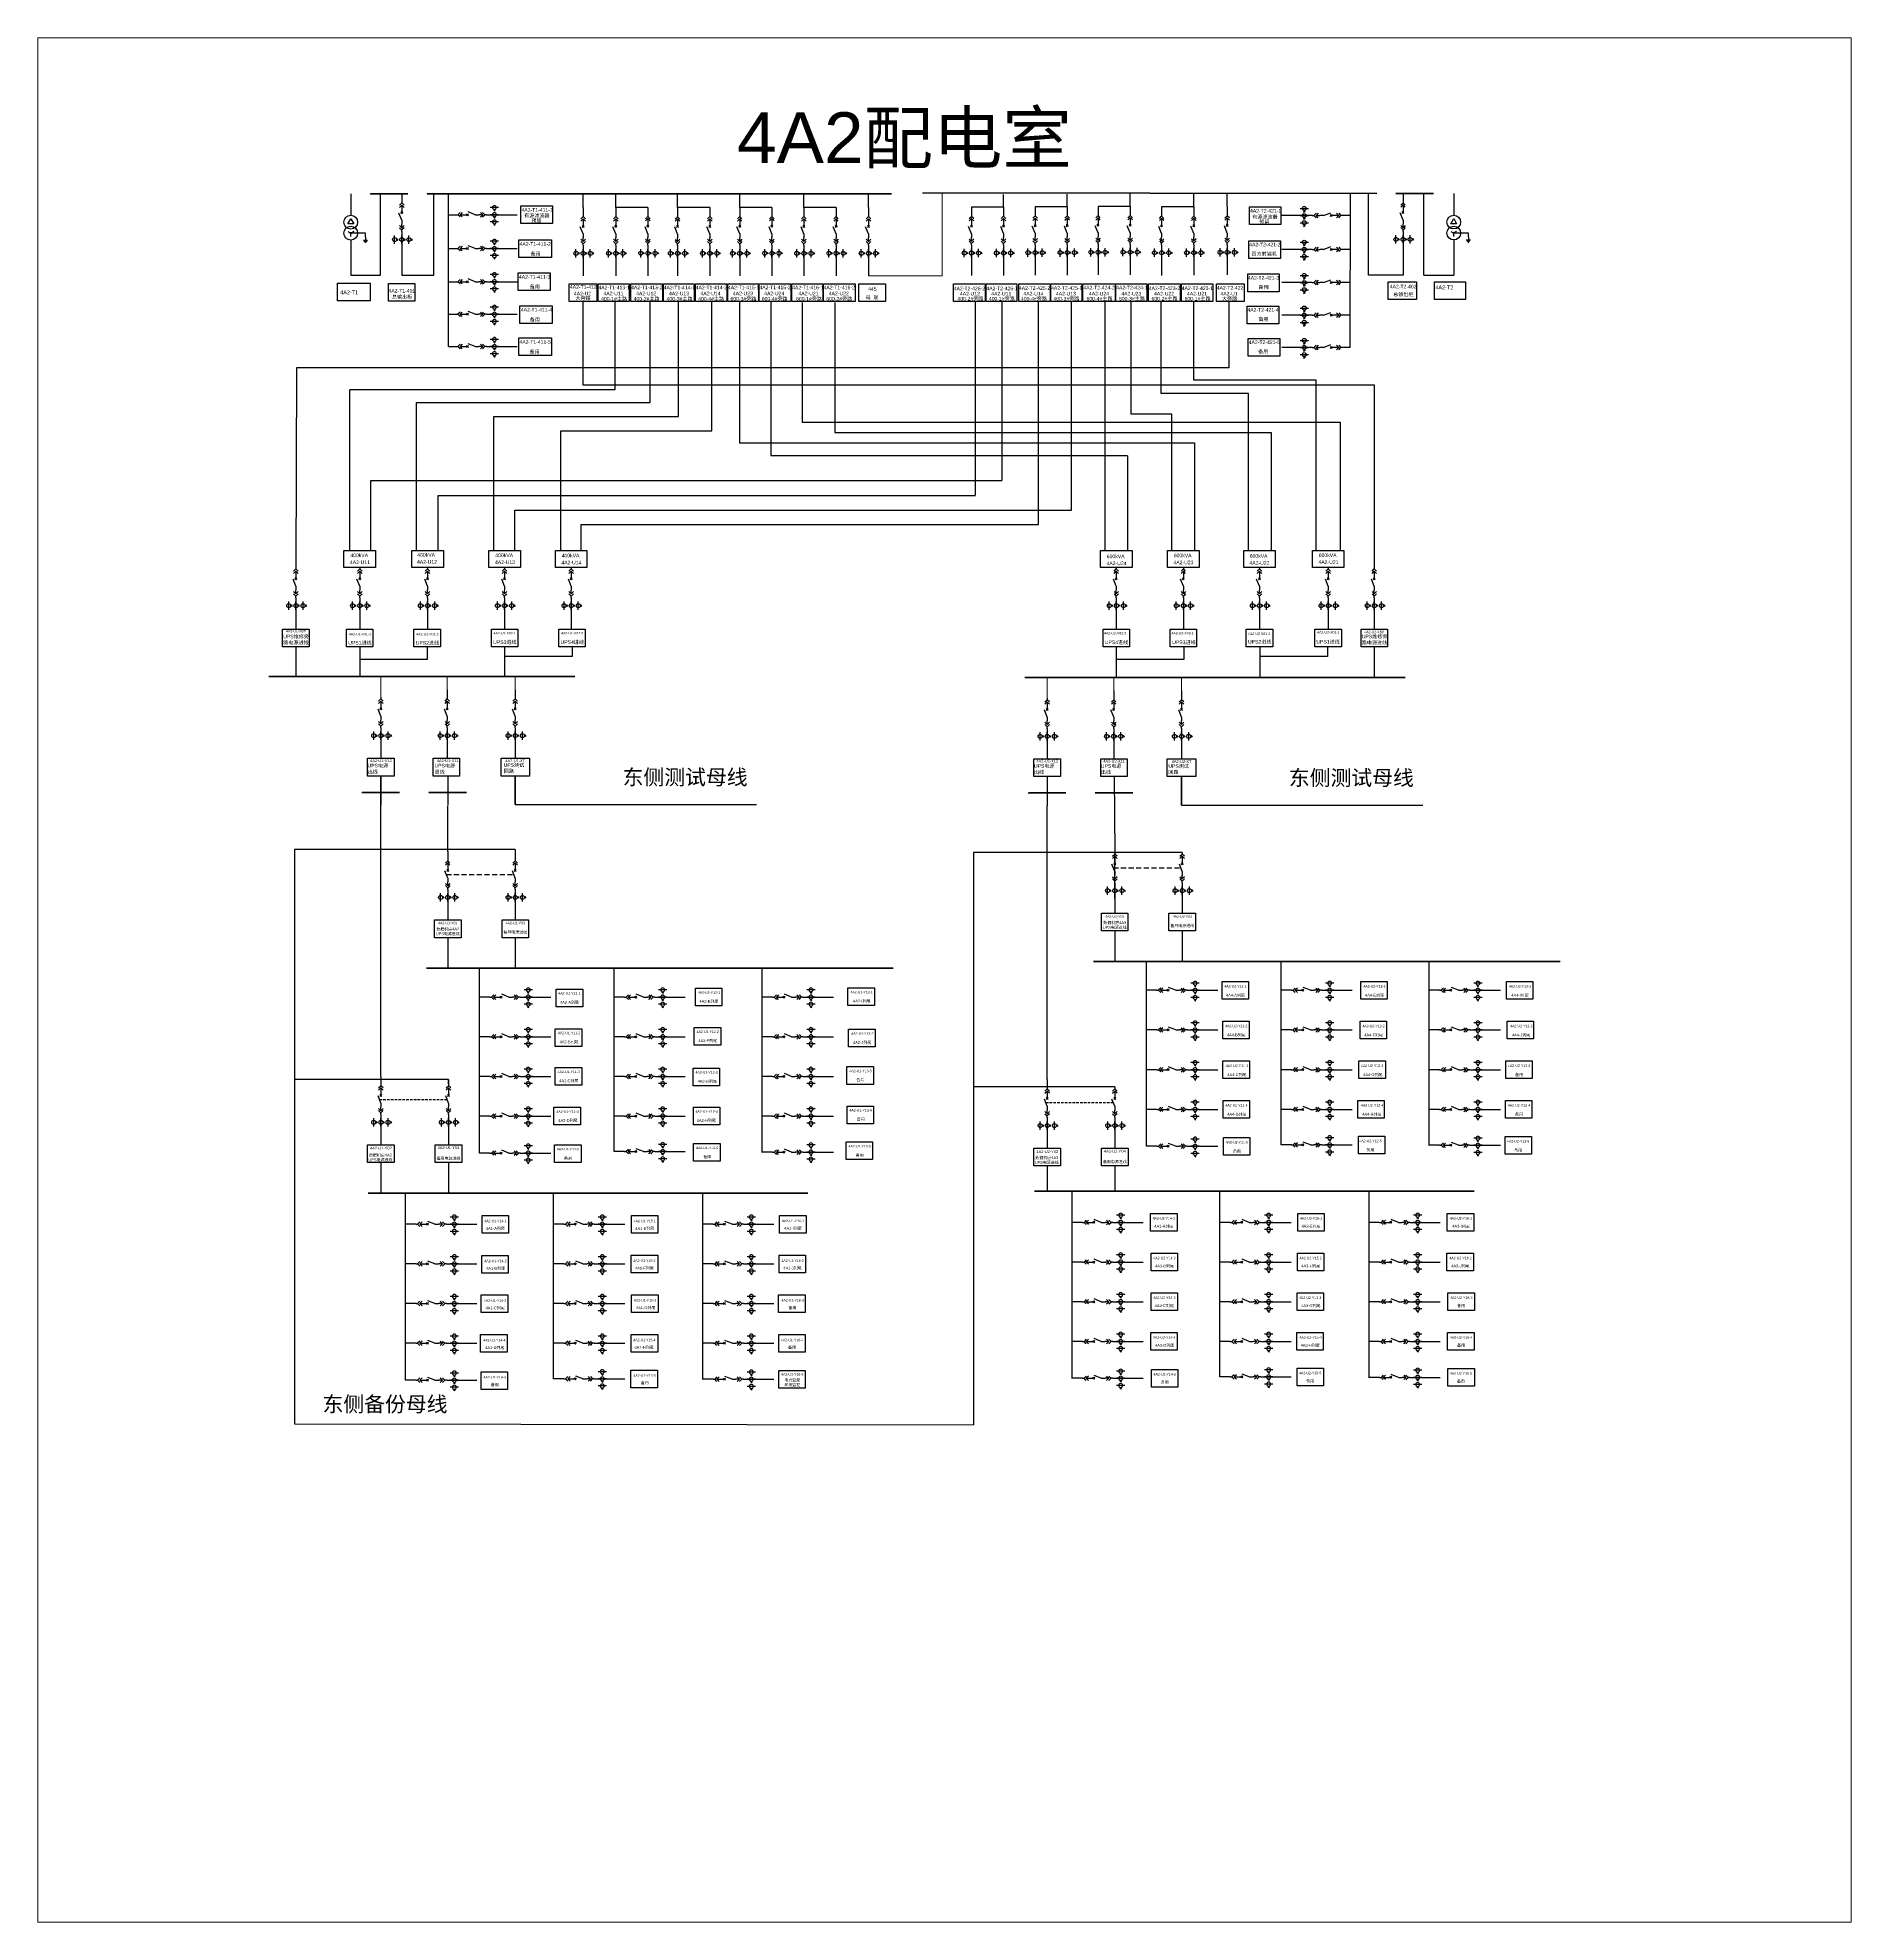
# Model space of a CAD drawing. Header units: millimetres. Extents: x 32 to 388, y 15 to 386.
import ezdxf
from ezdxf.enums import TextEntityAlignment as Align

# ---------------------------------------------------------------- set-up
doc = ezdxf.new("R2010")
doc.units = ezdxf.units.MM
for name, pattern in [('CENTER', [2, 1.25, -0.25, 0.25, -0.25]), ('CONTINOUS', [0]), ('DASHED', [0.75, 0.5, -0.25]), ('HIDDEN', [0.375, 0.25, -0.125])]:
    doc.linetypes.add(name, pattern=pattern)
doc.styles.get("Standard").update_dxf_attribs({"font": 'arial.ttf'})

# ---------------------------------------------------------------- blocks, each defined once
blk = doc.blocks.new('DYDQAA05')
at = {"color": 0}
blk.add_lwpolyline([(0, 0), (0, -7)], dxfattribs=at)
blk = doc.blocks.new('DYDQAA03')
at = {"color": 0}
for points in [[(0, 0), (0, -1.5)], [(-2.1, -3.6), (0, -1.5)], [(-2.1, -5.6), (0, -3.5)], [(2.1, -3.6), (0, -1.5)], [(2.1, -5.6), (0, -3.5)], [(0, -3.5), (0, -7)]]:
    blk.add_lwpolyline(points, dxfattribs=at)
blk = doc.blocks.new('DYDQAA09')
at = {"color": 0}
blk.add_lwpolyline([(0, 0), (0, -3.5)], dxfattribs=at)
blk.add_lwpolyline([(0, 0), (0, -3.5)], dxfattribs=at)
blk.add_lwpolyline([(0, 0), (0, -3.5)], dxfattribs=at)
blk.add_lwpolyline([(0, 0), (0, -3.5)], dxfattribs=at)
blk.add_lwpolyline([(0, 0), (0, -3.5)], dxfattribs=at)
blk.add_lwpolyline([(0, 0), (0, -3.5)], dxfattribs=at)
blk.add_lwpolyline([(0, 0), (0, -3.5)], dxfattribs=at)
blk.add_lwpolyline([(0, 0), (0, -3.5)], dxfattribs=at)
blk.add_lwpolyline([(0, 0), (0, -3.5)], dxfattribs=at)
blk = doc.blocks.new('DYDQ0201')
at = {"color": 0}
for points in [[(0.9, -0.9), (-0.9, 0.9)], [(-0.9, -0.9), (0.9, 0.9)], [(0, -7), (-2.6, -0.4)]]:
    blk.add_lwpolyline(points, dxfattribs=at)
blk = doc.blocks.new('DYDQAA04')
at = {"color": 0}
for points in [[(0, -3.5), (0, 0)], [(-2.1, -1.4), (0, -3.5)], [(-2.1, -3.4), (0, -5.5)], [(2.1, -1.4), (0, -3.5)], [(2.1, -3.4), (0, -5.5)], [(0, -7), (0, -5.5)]]:
    blk.add_lwpolyline(points, dxfattribs=at)
blk = doc.blocks.new('A$C03DD39B5')
for p, q in [((417, 475), (283, 392)), ((417, 422), (283, 339)), ((350, 333), (350, 467))]:
    blk.add_line(p, q)
blk.add_lwpolyline([(700, 167), (0, 167)])
blk.add_circle((350, 167), 167)

msp = doc.modelspace()

# ---------------------------------------------------------------- linework, layer by layer
at = {"color": 0}
for p, q in [((93.58, 355.06, -12152.94), (93.58, 350.81, -16763.89)), ((99.44, 339.03, -16763.89), (99.44, 355.06, -14978.49)), ((93, 349.12, -16763.89), (93.58, 350.14, -16763.89)), ((93, 349.12, -16763.89), (93.58, 350.14, -16763.89)), ((94.17, 349.12, -16763.89), (93, 349.12, -16763.89)), ((93.58, 350.14, -16763.89), (94.17, 349.12, -16763.89)), ((93, 347.63, -16763.89), (93.58, 347.3, -16763.89)), ((93.57, 347.4, -16763.89), (93.48, 347.3, -16763.89)), ((93.61, 347.39, -16763.89), (93.49, 347.26, -16763.89)), ((93.54, 347.39, -16763.89), (93.49, 347.34, -16763.89)), ((93.63, 347.38, -16763.89), (93.49, 347.25, -16763.89)), ((93.66, 347.36, -16763.89), (93.51, 347.22, -16763.89)), ((93.67, 347.35, -16763.89), (93.53, 347.21, -16763.89)), ((93.68, 347.31, -16763.89), (93.56, 347.2, -16763.89)), ((94.17, 347.63, -16763.89), (93.58, 347.3, -16763.89)), ((93.58, 346.62, -16763.89), (93.58, 347.3, -16763.89)), ((96.47, 347.3, -16763.89), (93.58, 347.3, -16763.89)), ((93.68, 347.29, -16763.89), (93.58, 347.19, -16763.89)), ((93.58, 345.94, -16763.89), (93.58, 339.03, -16763.89)), ((96.06, 345.94, -16763.89), (96.88, 345.94, -16763.89)), ((96.16, 345.74, -16763.89), (96.77, 345.74, -16763.89)), ((96.37, 345.54, -16763.89), (96.57, 345.54, -16763.89)), ((93.58, 339.03, -16763.89), (99.44, 339.03, -16763.89))]:
    msp.add_line(p, q, dxfattribs=at)
for p, q in [((109.89, 339.03, -14978.49), (109.89, 355.06, -14978.49)), ((112.81, 325.01), (112.81, 355.06, -14978.49)), ((139.24, 352.37, 2991.53), (139.24, 354.95, 4374.81)), ((145.65, 352.37, 2299.89), (145.65, 354.95, 3683.17)), ((151.96, 352.37, 2299.89), (145.65, 352.37, 2299.89)), ((157.8, 352.34, 2991.53), (157.8, 354.92, 4374.81)), ((164.12, 352.34, 2991.53), (157.8, 352.34, 2991.53)), ((170.01, 352.37, 3685.91), (170.01, 354.95, 5069.19)), ((176.32, 352.37, 3685.91), (170.01, 352.37, 3685.91)), ((182.62, 352.36, 2299.89), (182.62, 354.94, 3683.17)), ((188.94, 352.36, 2299.89), (182.62, 352.36, 2299.89)), ((195.3, 352.37, 2991.53), (195.3, 354.95, 4374.81)), ((221.86, 352.41, 2991.53), (215.54, 352.41, 2991.53)), ((221.87, 352.32, 2991.53), (221.87, 354.9, 4374.81)), ((234.37, 352.49, 2991.53), (228.06, 352.49, 2991.53)), ((234.39, 352.4, 2991.53), (234.39, 354.98, 4374.81)), ((246.73, 352.57, 2991.53), (240.42, 352.57, 2991.53)), ((246.75, 352.48, 2991.53), (246.75, 355.06, 4374.81)), ((259.24, 352.45, 2991.53), (252.93, 352.45, 2991.53)), ((259.26, 352.36, 2991.53), (259.26, 354.94, 4374.81)), ((265.8, 352.55, 2486.47), (265.8, 355.13, 3869.75)), ((289.97, 324.84), (290.01, 355.09, -15796.44)), ((293.59, 339.06, -15796.44), (293.59, 355.09, -15796.44)), ((304.46, 339.06, -17581.83), (304.46, 355.09, -15796.44)), ((310.32, 355.09, -12970.88), (310.32, 350.84, -17581.83)), ((121.05, 350.93, 2201.22), (122.69, 350.93, 2201.22)), ((122.69, 350.93, 2201.22), (126.25, 350.93, 2201.22)), ((280.09, 350.76, 2201.22), (276.53, 350.76, 2201.22)), ((281.73, 350.76, 2201.22), (280.09, 350.76, 2201.22)), ((309.73, 349.15, -17581.83), (310.32, 350.17, -17581.83)), ((309.73, 349.15, -17581.83), (310.32, 350.17, -17581.83)), ((310.9, 349.15, -17581.83), (309.73, 349.15, -17581.83)), ((310.32, 350.17, -17581.83), (310.9, 349.15, -17581.83)), ((103.6, 346.82, -14978.49), (103.6, 345.18, -14978.49)), ((103.6, 345.18, -14978.49), (103.6, 339.03, -14978.49)), ((300.36, 346.85, -15796.44), (300.36, 345.21, -15796.44)), ((300.36, 345.21, -15796.44), (300.36, 339.06, -15796.44)), ((309.73, 347.66, -17581.83), (310.32, 347.32, -17581.83)), ((310.31, 347.42, -17581.83), (310.22, 347.33, -17581.83)), ((310.35, 347.42, -17581.83), (310.22, 347.29, -17581.83)), ((310.27, 347.42, -17581.83), (310.22, 347.37, -17581.83)), ((310.37, 347.41, -17581.83), (310.23, 347.27, -17581.83)), ((310.39, 347.39, -17581.83), (310.25, 347.25, -17581.83)), ((310.4, 347.38, -17581.83), (310.26, 347.24, -17581.83)), ((310.42, 347.34, -17581.83), (310.3, 347.22, -17581.83)), ((310.9, 347.66, -17581.83), (310.32, 347.32, -17581.83)), ((310.42, 347.32, -17581.83), (310.32, 347.22, -17581.83)), ((310.32, 346.65, -17581.83), (310.32, 347.32, -17581.83)), ((313.2, 347.32, -17581.83), (310.32, 347.32, -17581.83)), ((310.32, 345.97, -17581.83), (310.32, 339.06, -17581.83)), ((312.8, 345.97, -17581.83), (313.61, 345.97, -17581.83)), ((312.9, 345.77, -17581.83), (313.51, 345.77, -17581.83)), ((313.1, 345.56, -17581.83), (313.31, 345.56, -17581.83)), ((121.05, 344.29, 2201.22), (122.69, 344.29, 2201.22)), ((122.69, 344.29, 2201.22), (126.25, 344.29, 2201.22)), ((139.24, 344.13, 5192.76), (139.24, 342.49, 5192.76)), ((139.24, 342.49, 5192.76), (139.24, 338.92, 5192.76)), ((145.65, 344.13, 4501.11), (145.65, 342.49, 4501.11)), ((145.65, 342.49, 4501.11), (145.65, 338.93, 4501.11)), ((151.96, 344.15, 5192.76), (151.96, 342.51, 5192.76)), ((151.96, 342.51, 5192.76), (151.96, 338.94, 5192.76)), ((157.8, 344.11, 5192.76), (157.8, 342.47, 5192.76)), ((157.8, 342.47, 5192.76), (157.8, 338.9, 5192.76)), ((164.12, 344.12, 5884.4), (164.12, 342.48, 5884.4)), ((164.12, 342.48, 5884.4), (164.12, 338.92, 5884.4)), ((170.01, 344.13, 5887.13), (170.01, 342.49, 5887.13)), ((170.01, 342.49, 5887.13), (170.01, 338.93, 5887.13)), ((176.32, 344.15, 6578.77), (176.32, 342.51, 6578.77)), ((176.32, 342.51, 6578.77), (176.32, 338.94, 6578.77)), ((182.62, 344.12, 4501.11), (182.62, 342.48, 4501.11)), ((182.62, 342.48, 4501.11), (182.62, 338.91, 4501.11)), ((188.94, 344.13, 5192.76), (188.94, 342.49, 5192.76)), ((188.94, 342.49, 5192.76), (188.94, 338.93, 5192.76)), ((195.3, 344.13, 5192.76), (195.3, 342.49, 5192.76)), ((195.3, 342.49, 5192.76), (195.3, 338.93, 5192.76)), ((215.54, 344.17, 5192.76), (215.54, 342.53, 5192.76)), ((215.54, 342.53, 5192.76), (215.54, 338.97, 5192.76)), ((221.86, 344.19, 5884.4), (221.86, 342.55, 5884.4)), ((221.86, 342.55, 5884.4), (221.86, 338.98, 5884.4)), ((228.06, 344.25, 5192.76), (228.06, 342.61, 5192.76)), ((228.06, 342.61, 5192.76), (228.06, 339.05, 5192.76)), ((234.37, 344.27, 5884.4), (234.37, 342.63, 5884.4)), ((234.37, 342.63, 5884.4), (234.37, 339.06, 5884.4)), ((240.42, 344.33, 5192.76), (240.42, 342.69, 5192.76)), ((240.42, 342.69, 5192.76), (240.42, 339.13, 5192.76)), ((246.73, 344.35, 5884.4), (246.73, 342.71, 5884.4)), ((246.73, 342.71, 5884.4), (246.73, 339.14, 5884.4)), ((252.93, 344.21, 5192.76), (252.93, 342.57, 5192.76)), ((252.93, 342.57, 5192.76), (252.93, 339.01, 5192.76)), ((259.24, 344.23, 5884.4), (259.24, 342.59, 5884.4)), ((259.24, 342.59, 5884.4), (259.24, 339.02, 5884.4)), ((265.8, 344.31, 4687.69), (265.8, 342.67, 4687.69)), ((265.8, 342.67, 4687.69), (265.8, 339.1, 4687.69)), ((280.09, 344.12, 2201.22), (276.53, 344.12, 2201.22)), ((281.73, 344.12, 2201.22), (280.09, 344.12, 2201.22)), ((103.6, 339.03, -14978.49), (109.89, 339.03, -14978.49)), ((121.05, 337.76, 2201.22), (122.69, 337.76, 2201.22)), ((122.69, 337.76, 2201.22), (126.25, 337.76, 2201.22)), ((280.09, 337.59, 2201.22), (276.53, 337.59, 2201.22)), ((281.73, 337.59, 2201.22), (280.09, 337.59, 2201.22)), ((300.36, 339.06, -15796.44), (293.59, 339.06, -15796.44)), ((304.46, 339.06, -17581.83), (310.32, 339.06, -17581.83)), ((121.05, 331.36, 2201.22), (122.69, 331.36, 2201.22)), ((122.69, 331.36, 2201.22), (126.25, 331.36, 2201.22)), ((280.09, 331.19, 2201.22), (276.53, 331.19, 2201.22)), ((281.73, 331.19, 2201.22), (280.09, 331.19, 2201.22)), ((121.05, 325.01, 2201.22), (122.69, 325.01, 2201.22)), ((122.69, 325.01, 2201.22), (126.25, 325.01, 2201.22)), ((280.09, 324.84, 2201.22), (276.53, 324.84, 2201.22)), ((281.73, 324.84, 2201.22), (280.09, 324.84, 2201.22)), ((82.8, 274.88, -1757.9), (82.8, 273.24, -1757.9)), ((95.34, 274.88, -1757.9), (95.34, 273.24, -1757.9)), ((108.67, 274.88, -1757.9), (108.67, 273.24, -1757.9)), ((123.8, 274.88, -1757.9), (123.8, 273.24, -1757.9)), ((136.89, 274.88, -1757.9), (136.89, 273.24, -1757.9)), ((244.02, 274.88, -1757.9), (244.02, 273.24, -1757.9)), ((257.19, 274.88, -1757.9), (257.19, 273.24, -1757.9)), ((272.15, 274.88, -1757.9), (272.15, 273.24, -1757.9)), ((285.66, 274.88, -1757.9), (285.66, 273.24, -1757.9)), ((294.72, 274.88, 10535.16), (294.72, 273.24, 10535.16)), ((82.8, 273.24, 443.32), (82.8, 269.49, -1916.71)), ((95.34, 273.24, 443.32), (95.34, 269.49, -1884.2)), ((108.67, 273.24, 443.32), (108.67, 269.49, -1915.69)), ((123.8, 273.24, 443.32), (123.8, 269.49, -1884.2)), ((136.89, 273.24, 443.32), (136.89, 269.49, -1915.69)), ((244.02, 273.24, 443.32), (244.02, 269.49, -1884.2)), ((257.19, 273.24, 443.32), (257.19, 269.49, -1915.69)), ((272.15, 273.24, 443.32), (272.15, 269.49, -1884.2)), ((285.66, 273.24, 443.32), (285.66, 269.49, -1915.69)), ((294.72, 273.24, 12736.38), (294.72, 269.49, 10376.35)), ((82.8, 266.01, -1884.2), (82.8, 260.16, -1884.2)), ((95.34, 266.01, -2293.17), (95.34, 260.16, -2293.17)), ((108.6, 263.54, -2293.17), (95.34, 263.54, -2293.17)), ((108.6, 266.01, -2293.17), (108.6, 263.54, -2293.17)), ((123.8, 266.01, -1884.2), (123.8, 260.16, -2293.17)), ((137.06, 264.14, -1884.2), (123.8, 264.14, -1884.2)), ((137.06, 266.01, -1884.2), (137.06, 264.14, -1884.2)), ((244.02, 266.01, -1884.2), (244.02, 260.16, -1884.2)), ((257.28, 263.54, -1884.2), (244.02, 263.54, -1884.2)), ((257.28, 266.01, -1884.2), (257.28, 263.54, -1884.2)), ((272.24, 266.01, -1884.2), (272.24, 260.03, -1884.2)), ((285.5, 264.14, -1884.2), (272.24, 264.14, -1884.2)), ((285.5, 266.01, -1915.69), (285.5, 264.14, -1884.2)), ((294.72, 266.01, 10376.35), (294.72, 260.01, -2293.17)), ((99.5, 249.34, -1475.23), (99.5, 247.7, -1475.23)), ((112.55, 249.34, -1475.23), (112.55, 247.7, -1475.23)), ((125.89, 249.34, -1475.23), (125.89, 247.7, -1475.23)), ((230.44, 249.19, -1475.23), (230.44, 247.55, -1475.23)), ((243.5, 249.19, -1475.23), (243.5, 247.55, -1475.23)), ((256.84, 249.19, -1475.23), (256.84, 247.55, -1475.23)), ((99.5, 247.7, -1475.23), (99.5, 244.13, -1475.23)), ((112.55, 247.7, -1475.23), (112.55, 244.13, -1475.23)), ((125.89, 247.7, -1475.23), (125.89, 244.13, -1475.23)), ((230.44, 247.55, -1475.23), (230.44, 243.98, -1475.23)), ((243.5, 247.55, -1475.23), (243.5, 243.98, -1475.23)), ((256.84, 247.55, -1475.23), (256.84, 243.98, -1475.23)), ((99.5, 240.62, 2483.89), (99.5, 234.9, 2483.89)), ((99.5, 181.57, 1312.9), (99.5, 240.62, 2483.89)), ((112.63, 240.62, 2452.4), (112.63, 234.9, 2452.4)), ((230.44, 240.5, -1475.23), (230.44, 234.78, -1475.23)), ((243.58, 240.5, -1506.72), (243.71, 225.61, 7297.82)), ((112.63, 225.77, 1457.28), (112.63, 234.73, 2840.56)), ((230.44, 180.96, -2858.51), (230.44, 234.78, -1475.23)), ((243.71, 216.55, 7085.53), (243.71, 225.51, 8468.81)), ((243.71, 218.86, 9499.04), (243.71, 217.22, 9499.04)), ((112.63, 217.53, 3658.51), (112.63, 215.89, 3658.51)), ((112.63, 215.89, 3658.51), (112.63, 212.33, 3658.51)), ((243.71, 217.22, 9499.04), (243.71, 213.66, 9499.04)), ((112.63, 208.85, 3658.51), (112.63, 202.87, 4130.06)), ((243.71, 210.18, 9499.04), (243.71, 204.19, 9970.59)), ((249.95, 190.71, 8103.38), (249.95, 204.19, 9970.59)), ((276.4, 190.71, 8103.38), (276.4, 204.19, 9970.59)), ((305.51, 190.71, 8103.38), (305.51, 204.19, 9970.59)), ((118.88, 189.39, 2262.85), (118.88, 202.87, 4130.06)), ((145.33, 189.39, 2262.85), (145.33, 202.87, 4130.06)), ((174.44, 189.39, 2262.85), (174.44, 202.87, 4130.06)), ((120.91, 197.18, 879.57), (118.88, 197.18, 1571.21)), ((127.66, 197.18, 3080.79), (129.3, 197.18, 3080.79)), ((129.3, 197.18, 3080.79), (132.87, 197.18, 3080.79)), ((147.36, 197.18, 879.57), (145.33, 197.18, 1571.21)), ((154.11, 197.18, 3080.79), (155.75, 197.18, 3080.79)), ((155.75, 197.18, 3080.79), (159.32, 197.18, 3080.79)), ((176.47, 197.18, 879.57), (174.44, 197.18, 1571.21)), ((183.22, 197.18, 3080.79), (184.86, 197.18, 3080.79)), ((184.86, 197.18, 3080.79), (188.43, 197.18, 3080.79)), ((251.98, 198.51, 6720.1), (249.95, 198.51, 7411.74)), ((258.73, 198.51, 8921.32), (260.37, 198.51, 8921.32)), ((260.37, 198.51, 8921.32), (263.94, 198.51, 8921.32)), ((278.43, 198.51, 6720.1), (276.4, 198.51, 7411.74)), ((285.18, 198.51, 8921.32), (286.82, 198.51, 8921.32)), ((286.82, 198.51, 8921.32), (290.39, 198.51, 8921.32)), ((307.54, 198.51, 6720.1), (305.51, 198.51, 7411.74)), ((314.29, 198.51, 8921.32), (315.93, 198.51, 8921.32)), ((315.93, 198.51, 8921.32), (319.5, 198.51, 8921.32)), ((120.91, 189.39, 2262.85), (118.88, 189.39, 2262.85)), ((118.88, 181.59, 2954.49), (118.88, 189.39, 2262.85)), ((127.66, 189.39, 4464.07), (129.3, 189.39, 4464.07)), ((129.3, 189.39, 4464.07), (132.87, 189.39, 4464.07)), ((147.36, 189.39, 2262.85), (145.33, 189.39, 2262.85)), ((145.33, 181.59, 2954.49), (145.33, 189.39, 2262.85)), ((154.11, 189.39, 4464.07), (155.75, 189.39, 4464.07)), ((155.75, 189.39, 4464.07), (159.32, 189.39, 4464.07)), ((176.47, 189.39, 2262.85), (174.44, 189.39, 2262.85)), ((174.44, 181.59, 2954.49), (174.44, 189.39, 2262.85)), ((183.22, 189.39, 4464.07), (184.86, 189.39, 4464.07)), ((184.86, 189.39, 4464.07), (188.43, 189.39, 4464.07)), ((251.98, 190.71, 8103.38), (249.95, 190.71, 8103.38)), ((249.95, 182.91, 8795.02), (249.95, 190.71, 8103.38)), ((258.73, 190.71, 10304.6), (260.37, 190.71, 10304.6)), ((260.37, 190.71, 10304.6), (263.94, 190.71, 10304.6)), ((278.43, 190.71, 8103.38), (276.4, 190.71, 8103.38)), ((276.4, 182.91, 8795.02), (276.4, 190.71, 8103.38)), ((285.18, 190.71, 10304.6), (286.82, 190.71, 10304.6)), ((286.82, 190.71, 10304.6), (290.39, 190.71, 10304.6)), ((307.54, 190.71, 8103.38), (305.51, 190.71, 8103.38)), ((305.51, 182.91, 8795.02), (305.51, 190.71, 8103.38)), ((314.29, 190.71, 10304.6), (315.93, 190.71, 10304.6)), ((315.93, 190.71, 10304.6), (319.5, 190.71, 10304.6)), ((120.91, 181.59, 2954.49), (118.88, 181.59, 2954.49)), ((118.88, 166.53, 3646.13), (118.88, 181.59, 2954.49)), ((127.66, 181.59, 5155.71), (129.3, 181.59, 5155.71)), ((129.3, 181.59, 5155.71), (132.87, 181.59, 5155.71)), ((147.36, 181.59, 2954.49), (145.33, 181.59, 2954.49)), ((145.33, 166.81, 3646.13), (145.33, 181.59, 2954.49)), ((154.11, 181.59, 5155.71), (155.75, 181.59, 5155.71)), ((155.75, 181.59, 5155.71), (159.32, 181.59, 5155.71)), ((176.47, 181.59, 2954.49), (174.44, 181.59, 2954.49)), ((174.44, 166.66, 3646.13), (174.44, 181.59, 2954.49)), ((183.22, 181.59, 5155.71), (184.86, 181.59, 5155.71)), ((184.86, 181.59, 5155.71), (188.43, 181.59, 5155.71)), ((251.98, 182.91, 8795.02), (249.95, 182.91, 8795.02)), ((249.95, 167.86, 9486.66), (249.95, 182.91, 8795.02)), ((258.73, 182.91, 10996.24), (260.37, 182.91, 10996.24)), ((260.37, 182.91, 10996.24), (263.94, 182.91, 10996.24)), ((278.43, 182.91, 8795.02), (276.4, 182.91, 8795.02)), ((276.4, 168.13, 9486.66), (276.4, 182.91, 8795.02)), ((285.18, 182.91, 10996.24), (286.82, 182.91, 10996.24)), ((286.82, 182.91, 10996.24), (290.39, 182.91, 10996.24)), ((307.54, 182.91, 8795.02), (305.51, 182.91, 8795.02)), ((305.51, 167.99, 9486.66), (305.51, 182.91, 8795.02)), ((314.29, 182.91, 10996.24), (315.93, 182.91, 10996.24)), ((315.93, 182.91, 10996.24), (319.5, 182.91, 10996.24)), ((251.98, 175.11, 9486.66), (249.95, 175.11, 9486.66)), ((258.73, 175.11, 11687.89), (260.37, 175.11, 11687.89)), ((260.37, 175.11, 11687.89), (263.94, 175.11, 11687.89)), ((278.43, 175.11, 9486.66), (276.4, 175.11, 9486.66)), ((285.18, 175.11, 11687.89), (286.82, 175.11, 11687.89)), ((286.82, 175.11, 11687.89), (290.39, 175.11, 11687.89)), ((307.54, 175.11, 9486.66), (305.51, 175.11, 9486.66)), ((314.29, 175.11, 11687.89), (315.93, 175.11, 11687.89)), ((315.93, 175.11, 11687.89), (319.5, 175.11, 11687.89)), ((99.5, 173.33, 3514.12), (99.5, 171.69, 3514.12)), ((99.5, 171.69, 3514.12), (99.5, 168.12, 3514.12)), ((120.91, 173.79, 3646.13), (118.88, 173.79, 3646.13)), ((127.66, 173.79, 5847.35), (129.3, 173.79, 5847.35)), ((129.3, 173.79, 5847.35), (132.87, 173.79, 5847.35)), ((147.36, 173.79, 3646.13), (145.33, 173.79, 3646.13)), ((154.11, 173.79, 5847.35), (155.75, 173.79, 5847.35)), ((155.75, 173.79, 5847.35), (159.32, 173.79, 5847.35)), ((176.47, 173.79, 3646.13), (174.44, 173.79, 3646.13)), ((183.22, 173.79, 5847.35), (184.86, 173.79, 5847.35)), ((184.86, 173.79, 5847.35), (188.43, 173.79, 5847.35)), ((230.44, 172.71, -657.68), (230.44, 171.07, -657.68)), ((230.44, 171.07, -657.68), (230.44, 167.5, -657.68)), ((147.36, 166.8, 3646.13), (145.33, 166.8, 3646.13)), ((154.11, 166.8, 5847.35), (155.75, 166.8, 5847.35)), ((155.75, 166.8, 5847.35), (159.32, 166.8, 5847.35)), ((176.47, 166.72, 3646.13), (174.44, 166.72, 3646.13)), ((183.22, 166.72, 5847.35), (184.86, 166.72, 5847.35)), ((184.86, 166.72, 5847.35), (188.43, 166.72, 5847.35)), ((251.98, 167.86, 9486.66), (249.95, 167.86, 9486.66)), ((258.73, 167.86, 11687.89), (260.37, 167.86, 11687.89)), ((260.37, 167.86, 11687.89), (263.94, 167.86, 11687.89)), ((278.43, 168.12, 9486.66), (276.4, 168.12, 9486.66)), ((285.18, 168.12, 11687.89), (286.82, 168.12, 11687.89)), ((286.82, 168.12, 11687.89), (290.39, 168.12, 11687.89)), ((307.54, 168.05, 9486.66), (305.51, 168.05, 9486.66)), ((314.29, 168.05, 11687.89), (315.93, 168.05, 11687.89)), ((315.93, 168.05, 11687.89), (319.5, 168.05, 11687.89)), ((99.5, 164.64, 3514.12), (99.5, 158.66, 3985.67)), ((120.91, 166.53, 3646.13), (118.88, 166.53, 3646.13)), ((127.66, 166.53, 5847.35), (129.3, 166.53, 5847.35)), ((129.3, 166.53, 5847.35), (132.87, 166.53, 5847.35)), ((230.44, 164.02, -657.68), (230.44, 159.03, -263.83)), ((104.36, 144.74, 2594.52), (104.36, 158.66, 3985.67)), ((133.44, 144.74, 2594.52), (133.44, 158.66, 3985.67)), ((162.74, 144.74, 2594.52), (162.74, 158.66, 3985.67)), ((235.31, 145.11, -1654.98), (235.31, 159.03, -263.83)), ((264.39, 145.11, -1654.98), (264.39, 159.03, -263.83)), ((293.68, 145.11, -1654.98), (293.68, 159.03, -263.83)), ((106.4, 152.54, 1211.24), (104.36, 152.54, 1902.88)), ((113.15, 152.54, 3412.46), (114.79, 152.54, 3412.46)), ((114.79, 152.54, 3412.46), (118.35, 152.54, 3412.46)), ((135.47, 152.54, 1211.24), (133.44, 152.54, 1902.88)), ((142.22, 152.54, 3412.46), (143.86, 152.54, 3412.46)), ((143.86, 152.54, 3412.46), (147.43, 152.54, 3412.46)), ((164.77, 152.54, 1211.24), (162.74, 152.54, 1902.88)), ((171.52, 152.54, 3412.46), (173.16, 152.54, 3412.46)), ((173.16, 152.54, 3412.46), (176.73, 152.54, 3412.46)), ((237.35, 152.91, -3038.27), (235.31, 152.91, -2346.63)), ((244.09, 152.91, -837.04), (245.73, 152.91, -837.04)), ((245.73, 152.91, -837.04), (249.3, 152.91, -837.04)), ((266.42, 152.91, -3038.27), (264.39, 152.91, -2346.63)), ((273.17, 152.91, -837.04), (274.81, 152.91, -837.04)), ((274.81, 152.91, -837.04), (278.37, 152.91, -837.04)), ((295.72, 152.91, -3038.27), (293.68, 152.91, -2346.63)), ((302.47, 152.91, -837.04), (304.11, 152.91, -837.04)), ((304.11, 152.91, -837.04), (307.67, 152.91, -837.04)), ((106.4, 144.74, 2594.52), (104.36, 144.74, 2594.52)), ((104.36, 136.94, 3286.16), (104.36, 144.74, 2594.52)), ((113.15, 144.74, 4795.74), (114.79, 144.74, 4795.74)), ((114.79, 144.74, 4795.74), (118.35, 144.74, 4795.74)), ((135.47, 144.74, 2594.52), (133.44, 144.74, 2594.52)), ((133.44, 136.94, 3286.16), (133.44, 144.74, 2594.52)), ((142.22, 144.74, 4795.74), (143.86, 144.74, 4795.74)), ((143.86, 144.74, 4795.74), (147.43, 144.74, 4795.74)), ((164.77, 144.74, 2594.52), (162.74, 144.74, 2594.52)), ((162.74, 136.94, 3286.16), (162.74, 144.74, 2594.52)), ((171.52, 144.74, 4795.74), (173.16, 144.74, 4795.74)), ((173.16, 144.74, 4795.74), (176.73, 144.74, 4795.74)), ((237.35, 145.11, -1654.98), (235.31, 145.11, -1654.98)), ((235.31, 137.31, -963.34), (235.31, 145.11, -1654.98)), ((244.09, 145.11, 546.24), (245.73, 145.11, 546.24)), ((245.73, 145.11, 546.24), (249.3, 145.11, 546.24)), ((266.42, 145.11, -1654.98), (264.39, 145.11, -1654.98)), ((264.39, 137.31, -963.34), (264.39, 145.11, -1654.98)), ((273.17, 145.11, 546.24), (274.81, 145.11, 546.24)), ((274.81, 145.11, 546.24), (278.37, 145.11, 546.24)), ((295.72, 145.11, -1654.98), (293.68, 145.11, -1654.98)), ((293.68, 137.31, -963.34), (293.68, 145.11, -1654.98)), ((302.47, 145.11, 546.24), (304.11, 145.11, 546.24)), ((304.11, 145.11, 546.24), (307.67, 145.11, 546.24)), ((237.35, 137.31, -963.34), (235.31, 137.31, -963.34)), ((235.31, 122.25, -271.7), (235.31, 137.31, -963.34)), ((244.09, 137.31, 1237.88), (245.73, 137.31, 1237.88)), ((245.73, 137.31, 1237.88), (249.3, 137.31, 1237.88)), ((266.42, 137.31, -963.34), (264.39, 137.31, -963.34)), ((264.39, 122.53, -271.7), (264.39, 137.31, -963.34)), ((273.17, 137.31, 1237.88), (274.81, 137.31, 1237.88)), ((274.81, 137.31, 1237.88), (278.37, 137.31, 1237.88)), ((295.72, 137.31, -963.34), (293.68, 137.31, -963.34)), ((293.68, 122.38, -271.7), (293.68, 137.31, -963.34)), ((302.47, 137.31, 1237.88), (304.11, 137.31, 1237.88)), ((304.11, 137.31, 1237.88), (307.67, 137.31, 1237.88)), ((106.4, 136.94, 3286.16), (104.36, 136.94, 3286.16)), ((104.36, 121.89, 3977.8), (104.36, 136.94, 3286.16)), ((113.15, 136.94, 5487.38), (114.79, 136.94, 5487.38)), ((114.79, 136.94, 5487.38), (118.35, 136.94, 5487.38)), ((135.47, 136.94, 3286.16), (133.44, 136.94, 3286.16)), ((133.44, 122.17, 3977.8), (133.44, 136.94, 3286.16)), ((142.22, 136.94, 5487.38), (143.86, 136.94, 5487.38)), ((143.86, 136.94, 5487.38), (147.43, 136.94, 5487.38)), ((164.77, 136.94, 3286.16), (162.74, 136.94, 3286.16)), ((162.74, 122.02, 3977.8), (162.74, 136.94, 3286.16)), ((171.52, 136.94, 5487.38), (173.16, 136.94, 5487.38)), ((173.16, 136.94, 5487.38), (176.73, 136.94, 5487.38)), ((106.4, 129.14, 3977.8), (104.36, 129.14, 3977.8)), ((113.15, 129.14, 6179.02), (114.79, 129.14, 6179.02)), ((114.79, 129.14, 6179.02), (118.35, 129.14, 6179.02)), ((135.47, 129.14, 3977.8), (133.44, 129.14, 3977.8)), ((142.22, 129.14, 6179.02), (143.86, 129.14, 6179.02)), ((143.86, 129.14, 6179.02), (147.43, 129.14, 6179.02)), ((164.77, 129.14, 3977.8), (162.74, 129.14, 3977.8)), ((171.52, 129.14, 6179.02), (173.16, 129.14, 6179.02)), ((173.16, 129.14, 6179.02), (176.73, 129.14, 6179.02)), ((237.35, 129.51, -271.7), (235.31, 129.51, -271.7)), ((244.09, 129.51, 1929.52), (245.73, 129.51, 1929.52)), ((245.73, 129.51, 1929.52), (249.3, 129.51, 1929.52)), ((266.42, 129.51, -271.7), (264.39, 129.51, -271.7)), ((273.17, 129.51, 1929.52), (274.81, 129.51, 1929.52)), ((274.81, 129.51, 1929.52), (278.37, 129.51, 1929.52)), ((295.72, 129.51, -271.7), (293.68, 129.51, -271.7)), ((302.47, 129.51, 1929.52), (304.11, 129.51, 1929.52)), ((304.11, 129.51, 1929.52), (307.67, 129.51, 1929.52)), ((237.35, 122.26, -271.7), (235.31, 122.26, -271.7)), ((244.09, 122.26, 1929.52), (245.73, 122.26, 1929.52)), ((245.73, 122.26, 1929.52), (249.3, 122.26, 1929.52)), ((266.42, 122.52, -271.7), (264.39, 122.52, -271.7)), ((273.17, 122.52, 1929.52), (274.81, 122.52, 1929.52)), ((274.81, 122.52, 1929.52), (278.37, 122.52, 1929.52)), ((295.72, 122.45, -271.7), (293.68, 122.45, -271.7)), ((302.47, 122.45, 1929.52), (304.11, 122.45, 1929.52)), ((304.11, 122.45, 1929.52), (307.67, 122.45, 1929.52)), ((106.4, 121.89, 3977.8), (104.36, 121.89, 3977.8)), ((113.15, 121.89, 6179.02), (114.79, 121.89, 6179.02)), ((114.79, 121.89, 6179.02), (118.35, 121.89, 6179.02)), ((135.47, 122.15, 3977.8), (133.44, 122.15, 3977.8)), ((142.22, 122.15, 6179.02), (143.86, 122.15, 6179.02)), ((143.86, 122.15, 6179.02), (147.43, 122.15, 6179.02)), ((164.77, 122.08, 3977.8), (162.74, 122.08, 3977.8)), ((171.52, 122.08, 6179.02), (173.16, 122.08, 6179.02)), ((173.16, 122.08, 6179.02), (176.73, 122.08, 6179.02))]:
    msp.add_line(p, q)
at = {"color": 1, "lineweight": 20}
for p, q in [((209.79, 338.93, 5192.76), (209.82, 355.2, -15796.44)), ((195.3, 338.93, 5192.76), (209.79, 338.93, 5192.76))]:
    msp.add_line(p, q, dxfattribs=at)
at = {"color": 0, "linetype": 'CENTER', "ltscale": 0.5}
msp.add_line((96.47, 346.55, -16763.89), (96.47, 347.3, -16763.89), dxfattribs=at)
at = {"linetype": 'CENTER', "ltscale": 0.5}
msp.add_line((313.2, 346.58, -17581.83), (313.2, 347.32, -17581.83), dxfattribs=at)
at = {"color": 5, "lineweight": 30}
for p, q in [((139.2, 333.86, 4374.81), (139.2, 317.49, 8333.94)), ((266.1, 333.86, 4374.81), (266.1, 320.86, 8333.94)), ((82.88, 320.85, 8333.94), (82.8, 281.63, -3959.12)), ((266.1, 320.86, 8333.94), (82.88, 320.85, 8333.94)), ((139.2, 317.49, 8333.94), (294.72, 317.49, 8333.94)), ((294.72, 317.49, 8333.94), (294.72, 281.63, 8333.94))]:
    msp.add_line(p, q, dxfattribs=at)
at = {"color": 6}
for p, q in [((145.49, 333.85, 4374.81), (145.49, 316.49, 4374.81)), ((152.44, 314.04, 4374.81), (152.44, 333.86, 4374.81)), ((157.98, 311.27, 4374.81), (157.98, 333.86, 4374.81)), ((164.55, 308.44, 4374.81), (164.55, 333.82, 4374.81)), ((241.85, 284.93, -3959.12), (241.85, 333.74, 4374.81)), ((246.93, 311.76, 4374.81), (246.93, 333.9, 4374.81)), ((252.81, 315.77, 4374.81), (252.81, 333.8, 4374.81)), ((259.23, 318.4, 4374.81), (259.23, 333.85, 4374.81)), ((145.49, 316.49, 4374.81), (93.4, 316.49, 4374.81)), ((93.4, 284.93, -3959.12), (93.4, 316.49, 4374.81)), ((270, 315.77, 4374.81), (252.81, 315.77, 4374.81)), ((283.28, 318.4, 4374.81), (259.23, 318.4, 4374.81)), ((270, 284.93, -3959.12), (270, 315.77, 4374.81)), ((283.28, 284.93, -3959.12), (283.28, 318.4, 4374.81)), ((106.51, 284.93, -3959.12), (106.51, 314.04, 4374.81)), ((106.51, 314.04, 4374.81), (152.44, 314.04, 4374.81)), ((121.66, 284.93, -3959.12), (121.66, 311.27, 4374.81)), ((121.66, 311.27, 4374.81), (157.98, 311.27, 4374.81)), ((254.9, 311.76, 4374.81), (246.93, 311.76, 4374.81)), ((254.9, 284.93, -3959.12), (254.9, 311.76, 4374.81)), ((134.86, 284.93, -3959.12), (134.86, 308.44, 4374.81)), ((134.86, 308.44, 4374.81), (164.55, 308.44, 4374.81))]:
    msp.add_line(p, q, dxfattribs=at)
at = {"color": 3}
for p, q in [((169.95, 333.86, 4374.81), (169.95, 306.11, 4374.81)), ((176.13, 333.83, 4374.81), (176.13, 303.59, 4374.81)), ((182.29, 333.65, 4374.81), (182.29, 310.15, 4374.81)), ((188.71, 333.66, 4374.81), (188.71, 308.12, 4374.81)), ((216.32, 295.85, -3959.12), (216.32, 333.86, 4374.81)), ((221.55, 333.86, 4374.81), (221.55, 298.67, -3959.12)), ((228.7, 290.04, 4374.81), (228.7, 333.86, 4374.81)), ((235.23, 292.88, 4374.81), (235.23, 333.86, 4374.81)), ((182.29, 310.15, 4374.81), (288.04, 310.15, 4374.81)), ((188.71, 308.12, 4374.81), (274.48, 308.12, 4374.81)), ((274.48, 308.12, 4374.81), (274.48, 284.93, -3959.12)), ((288.04, 310.15, 4374.81), (288.04, 284.93, -3959.12)), ((169.95, 306.1, 4374.81), (259.41, 306.1, 4374.81)), ((259.41, 306.11, 4374.81), (259.41, 284.93, -3959.12)), ((176.13, 303.59, 4374.81), (246.19, 303.59, 4374.81)), ((246.19, 303.55, 4374.81), (246.19, 284.93, -3959.12)), ((97.54, 284.93, -3959.12), (97.54, 298.67, -3959.12)), ((97.54, 298.67, -3959.12), (221.55, 298.67, -3959.12)), ((110.73, 284.97, -12293.06), (110.73, 295.77, -3959.12)), ((110.73, 295.77, -3959.12), (216.32, 295.77, -3959.12)), ((125.79, 284.93, -3959.12), (125.79, 292.89, 4374.81)), ((125.79, 292.89, 4374.81), (235.23, 292.89, 4374.81)), ((138.84, 284.93, -3959.12), (138.84, 290.04, 4374.81)), ((138.84, 290.04, 4374.81), (228.7, 290.04, 4374.81))]:
    msp.add_line(p, q, dxfattribs=at)
at = {"color": 1, "lineweight": 40}
for p, q in [((77.48, 260.16, -2293.17), (137.61, 260.16, -2293.17)), ((226.06, 260.01, -2293.17), (300.75, 260.01, -2293.17)), ((239.56, 204.19, 9970.59), (331.23, 204.19, 9970.59)), ((108.48, 202.87, 4130.06), (200.16, 202.87, 4130.06)), ((97, 158.66, 3985.67), (183.37, 158.66, 3985.67)), ((227.94, 159.03, -263.83), (314.31, 159.03, -263.83))]:
    msp.add_line(p, q, dxfattribs=at)
at = {"color": 0, "lineweight": 20}
for p, q in [((99.5, 256.09, -3676.45), (99.5, 260.16, -2293.17)), ((112.55, 257.58, -3676.45), (112.55, 260.16, -2293.17)), ((125.89, 257.58, -3676.45), (125.89, 260.16, -2293.17)), ((230.44, 255.94, -3676.45), (230.44, 260.01, -2293.17)), ((243.5, 257.43, -3676.45), (243.5, 260.01, -2293.17)), ((256.84, 257.43, -3676.45), (256.84, 260.01, -2293.17))]:
    msp.add_line(p, q, dxfattribs=at)
at = {"color": 6, "lineweight": 40}
for p, q in [((125.91, 240.62, 2451.38), (125.91, 235.02, 376.46)), ((256.84, 240.5, -1507.74), (256.84, 234.9, -3582.66))]:
    msp.add_line(p, q, dxfattribs=at)
at = {"color": 6, "lineweight": 30}
for p, q in [((125.91, 235.02, 376.46), (173.3, 235.02, 376.46)), ((256.84, 234.9, -3582.66), (304.24, 234.9, -3582.66))]:
    msp.add_line(p, q, dxfattribs=at)
at = {"color": 3, "lineweight": 30}
for p, q in [((125.9, 226.17, 11256.94), (82.51, 226.17, 11256.94)), ((82.51, 226.17, 11256.94), (82.51, 113.33, 9417.85)), ((215.93, 225.61, 7297.82), (215.92, 113.14, 7815.88)), ((256.98, 225.61, 7297.82), (215.93, 225.61, 7297.82)), ((112.78, 180.96, 11469.23), (82.51, 181.01, 10520.79)), ((243.72, 179.54, -1254.51), (215.91, 179.54, 7297.42)), ((82.51, 113.33, 9417.85), (215.92, 113.14, 7815.88))]:
    msp.add_line(p, q, dxfattribs=at)
at = {"color": 5}
for p, q in [((125.9, 226.17, -587.18), (125.9, 224.28, 1457.28)), ((256.98, 218.86, 9499.04), (256.98, 217.22, 9499.04)), ((125.9, 217.53, 3658.51), (125.9, 215.89, 3658.51)), ((125.9, 215.89, 3658.51), (125.9, 212.33, 3658.51)), ((256.98, 217.22, 9499.04), (256.98, 213.66, 9499.04)), ((256.98, 216.72, 5041.06), (256.98, 215.06, 7085.53)), ((125.9, 208.85, 3658.51), (125.9, 202.87, 4130.06)), ((256.98, 210.18, 9499.04), (256.98, 204.19, 9970.59)), ((112.78, 173.33, 5118.52), (112.78, 171.69, 5118.52)), ((112.78, 171.69, 5118.52), (112.78, 168.12, 5118.52)), ((243.72, 172.71, 946.71), (243.72, 171.07, 946.71)), ((243.72, 171.07, 946.71), (243.72, 167.5, 946.71)), ((112.78, 164.64, 5118.52), (112.78, 158.66, 5590.06)), ((243.72, 164.02, 946.71), (243.72, 159.03, -263.83))]:
    msp.add_line(p, q, dxfattribs=at)
at = {"linetype": 'DASHED', "ltscale": 2}
for p, q in [((243.43, 222.59, 7297.82), (256.71, 222.59, 7297.82)), ((112.35, 221.26, 1457.28), (125.64, 221.26, 1457.28))]:
    msp.add_line(p, q, dxfattribs=at)
at = {"color": 5, "lineweight": 40}
for p, q in [((112.78, 180.95, 181.19), (112.78, 180.08, 2917.29)), ((243.72, 179.54, -1254.51), (243.72, 179.46, -1254.51))]:
    msp.add_line(p, q, dxfattribs=at)
at = {"linetype": 'HIDDEN', "ltscale": 2}
for p, q in [((99.22, 177.05, 2917.29), (112.5, 177.05, 2917.29)), ((230.16, 176.44, -1254.51), (243.45, 176.44, -1254.51))]:
    msp.add_line(p, q, dxfattribs=at)
at = {"color": 1, "lineweight": 13, "ltscale": 0.001071}
msp.add_lwpolyline([(32.05, 385.72), (388.45, 385.72), (388.45, 15.35), (32.05, 15.35)], close=True, dxfattribs=at)
at = {"color": 1, "lineweight": 40, "ltscale": 100}
for points, elevation in [([(104.8, 355.06), (97.43, 355.06), (97.43, 355.06)], -14978.49), ([(199.85, 355.06), (108.62, 355.06), (108.62, 355.06)], -14978.49), ([(295.2, 355.08), (205.99, 355.2), (205.99, 355.2)], -15796.44), ([(306.33, 355.09), (298.96, 355.09), (298.96, 355.09)], -16770.75), ([(103.18, 237.41), (95.81, 237.41), (95.81, 237.41)], -8017.17), ([(116.32, 237.41), (108.95, 237.41), (108.95, 237.41)], -8048.66), ([(234.13, 237.29), (226.76, 237.29), (226.76, 237.29)], -11976.29), ([(247.26, 237.29), (239.89, 237.29), (239.89, 237.29)], -12007.78)]:
    msp.add_lwpolyline(points, dxfattribs=dict(at, elevation=elevation))
for points in [[(127.02, 352.66), (133.21, 352.66), (133.21, 349.18), (127.02, 349.18)], [(270.21, 352.46), (276.34, 352.46), (276.34, 348.98), (270.21, 348.98)], [(126.63, 345.97), (133, 345.97), (133, 342.5), (126.63, 342.5)], [(270.08, 345.81), (276.31, 345.81), (276.31, 342.33), (270.08, 342.33)], [(126.49, 339.5), (132.79, 339.5), (132.79, 336.03), (126.49, 336.03)], [(269.84, 339.28), (276.01, 339.28), (276.01, 335.8), (269.84, 335.8)], [(126.81, 333.05), (133.18, 333.05), (133.18, 329.58), (126.81, 329.58)], [(269.72, 332.98), (275.97, 332.98), (275.97, 329.5), (269.72, 329.5)], [(126.59, 326.71), (133.05, 326.71), (133.05, 323.23), (126.59, 323.23)], [(269.93, 326.61), (276.17, 326.61), (276.17, 323.13), (269.93, 323.13)]]:
    msp.add_lwpolyline(points, close=True)
at = {"color": 0, "elevation": -16763.89}
msp.add_lwpolyline([(96.47, 346.55), (96.47, 345.94)], dxfattribs=at)
at = {"elevation": -17581.83}
msp.add_lwpolyline([(313.2, 346.58), (313.2, 345.97)], dxfattribs=at)
for points, elevation in [([(90.98, 337.49), (97.41, 337.49), (97.41, 334.02), (90.98, 334.02)], -12212.29), ([(100.96, 337.38), (106.17, 337.38), (106.17, 333.91), (100.96, 333.91)], 4374.81), ([(136.51, 337.34), (141.93, 337.34), (141.93, 333.86), (136.51, 333.86)], 4374.81), ([(142.18, 337.34), (148.27, 337.34), (148.27, 333.86), (142.18, 333.86)], 4374.81), ([(148.64, 337.34), (154.81, 337.34), (154.81, 333.86), (148.64, 333.86)], 4374.81), ([(155.01, 337.34), (161.09, 337.34), (161.09, 333.86), (155.01, 333.86)], 4374.81), ([(161.31, 337.34), (167.5, 337.34), (167.5, 333.86), (161.31, 333.86)], 4374.81), ([(167.67, 337.34), (173.73, 337.34), (173.73, 333.86), (167.67, 333.86)], 4374.81), ([(173.83, 337.34), (180.05, 337.34), (180.05, 333.86), (173.83, 333.86)], 4374.81), ([(180.27, 337.34), (186.35, 337.34), (186.35, 333.86), (180.27, 333.86)], 4374.81), ([(186.47, 337.34), (192.67, 337.34), (192.67, 333.86), (186.47, 333.86)], 4374.81), ([(193.45, 337.34), (198.65, 337.34), (198.65, 333.86), (193.45, 333.86)], 4374.81), ([(212.01, 337.34), (218.23, 337.34), (218.23, 333.86), (212.01, 333.86)], 4374.81), ([(218.41, 337.34), (224.5, 337.34), (224.5, 333.86), (218.41, 333.86)], 4374.81), ([(224.83, 337.34), (230.99, 337.34), (230.99, 333.86), (224.83, 333.86)], 4374.81), ([(231.17, 337.34), (237.24, 337.34), (237.24, 333.86), (231.17, 333.86)], 4374.81), ([(237.47, 337.34), (243.79, 337.34), (243.79, 333.86), (237.47, 333.86)], 4374.81), ([(243.93, 337.34), (250.03, 337.34), (250.03, 333.86), (243.93, 333.86)], 4374.81), ([(250.32, 337.34), (256.57, 337.34), (256.57, 333.86), (250.32, 333.86)], 4374.81), ([(256.84, 337.34), (263, 337.34), (263, 333.86), (256.84, 333.86)], 4374.81), ([(263.68, 337.34), (269.12, 337.34), (269.12, 333.86), (263.68, 333.86)], 4374.81), ([(297.46, 337.74), (303.01, 337.74), (303.01, 334.27), (297.46, 334.27)], 3556.92), ([(306.56, 337.74), (312.61, 337.74), (312.61, 334.27), (306.56, 334.27)], 3556.92), ([(92.24, 284.93), (98.43, 284.93), (98.43, 281.63), (92.24, 281.63)], -3959.12), ([(105.57, 284.93), (111.77, 284.93), (111.77, 281.63), (105.57, 281.63)], -3959.12), ([(120.71, 284.93), (126.9, 284.93), (126.9, 281.63), (120.71, 281.63)], -3959.12), ([(133.79, 284.93), (139.98, 284.93), (139.98, 281.63), (133.79, 281.63)], -3959.12), ([(240.92, 284.93), (247.12, 284.93), (247.12, 281.63), (240.92, 281.63)], -3959.12), ([(254.09, 284.93), (260.28, 284.93), (260.28, 281.63), (254.09, 281.63)], -3959.12), ([(269.06, 284.93), (275.25, 284.93), (275.25, 281.63), (269.06, 281.63)], -3959.12), ([(282.57, 284.93), (288.76, 284.93), (288.76, 281.63), (282.57, 281.63)], -3959.12), ([(80.19, 269.49), (85.4, 269.49), (85.4, 266.01), (80.19, 266.01)], -1916.71), ([(92.73, 269.49), (97.94, 269.49), (97.94, 266.01), (92.73, 266.01)], -2293.17), ([(105.99, 269.49), (111.2, 269.49), (111.2, 266.01), (105.99, 266.01)], -2293.17), ([(121.2, 269.49), (126.41, 269.49), (126.41, 266.01), (121.2, 266.01)], -1884.2), ([(134.46, 269.49), (139.67, 269.49), (139.67, 266.01), (134.46, 266.01)], -1884.2), ([(241.42, 269.49), (246.63, 269.49), (246.63, 266.01), (241.42, 266.01)], -1884.2), ([(254.58, 269.49), (259.79, 269.49), (259.79, 266.01), (254.58, 266.01)], -1915.69), ([(269.55, 269.49), (274.76, 269.49), (274.76, 266.01), (269.55, 266.01)], -1884.2), ([(283.06, 269.49), (288.27, 269.49), (288.27, 266.01), (283.06, 266.01)], -1915.69), ([(292.11, 269.49), (297.32, 269.49), (297.32, 266.01), (292.11, 266.01)], 10376.35), ([(96.89, 244.1), (102.1, 244.1), (102.1, 240.62), (96.89, 240.62)], 2483.89), ([(109.74, 244.1), (114.94, 244.1), (114.94, 240.62), (109.74, 240.62)], 2483.89), ([(227.84, 243.98), (233.05, 243.98), (233.05, 240.5), (227.84, 240.5)], -1475.23), ([(240.97, 243.98), (246.18, 243.98), (246.18, 240.5), (240.97, 240.5)], -1506.72), ([(110.03, 212.33), (115.24, 212.33), (115.24, 208.85), (110.03, 208.85)], 3658.51), ([(241.1, 213.66), (246.31, 213.66), (246.31, 210.18), (241.1, 210.18)], 9499.04), ([(264.81, 200.25), (270.02, 200.25), (270.02, 196.77), (264.81, 196.77)], 8921.32), ([(292.05, 200.25), (297.26, 200.25), (297.26, 196.77), (292.05, 196.77)], 8921.32), ([(320.67, 200.25), (325.87, 200.25), (325.87, 196.77), (320.67, 196.77)], 8921.32), ([(133.94, 198.74), (139.15, 198.74), (139.15, 195.27), (133.94, 195.27)], 4916.51), ([(161.29, 198.94), (166.5, 198.94), (166.5, 195.46), (161.29, 195.46)], 2954.49), ([(191.28, 198.99), (196.49, 198.99), (196.49, 195.52), (191.28, 195.52)], 2954.49), ([(133.76, 190.97), (138.97, 190.97), (138.97, 187.49), (133.76, 187.49)], 4916.51), ([(161.07, 191.22), (166.28, 191.22), (166.28, 187.74), (161.07, 187.74)], 2954.49), ([(191.41, 190.85), (196.62, 190.85), (196.62, 187.38), (191.41, 187.38)], 2954.49), ([(264.93, 192.45), (270.14, 192.45), (270.14, 188.97), (264.93, 188.97)], 10304.6), ([(291.93, 192.45), (297.14, 192.45), (297.14, 188.97), (291.93, 188.97)], 10304.6), ([(320.82, 192.44), (326.03, 192.44), (326.03, 188.96), (320.82, 188.96)], 10304.6), ([(133.77, 183.32), (138.98, 183.32), (138.98, 179.84), (133.77, 179.84)], 2954.49), ([(160.85, 183.23), (166.06, 183.23), (166.06, 179.76), (160.85, 179.76)], 2954.49), ([(191.09, 183.51), (196.3, 183.51), (196.3, 180.03), (191.09, 180.03)], 2954.49), ([(264.98, 184.65), (270.19, 184.65), (270.19, 181.17), (264.98, 181.17)], 10996.24), ([(291.69, 184.65), (296.9, 184.65), (296.9, 181.17), (291.69, 181.17)], 10996.24), ([(320.55, 184.65), (325.76, 184.65), (325.76, 181.17), (320.55, 181.17)], 10996.24), ([(133.51, 175.53), (138.72, 175.53), (138.72, 172.06), (133.51, 172.06)], 2954.49), ([(160.9, 175.53), (166.11, 175.53), (166.11, 172.05), (160.9, 172.05)], 4916.51), ([(191.11, 175.77), (196.32, 175.77), (196.32, 172.29), (191.11, 172.29)], 2954.49), ([(265.02, 176.85), (270.22, 176.85), (270.22, 173.37), (265.02, 173.37)], 11687.89), ([(291.45, 176.85), (296.65, 176.85), (296.65, 173.37), (291.45, 173.37)], 11687.89), ([(320.49, 176.85), (325.7, 176.85), (325.7, 173.37), (320.49, 173.37)], 11687.89), ([(96.89, 168.12), (102.1, 168.12), (102.1, 164.64), (96.89, 164.64)], 3514.12), ([(133.62, 168.12), (138.83, 168.12), (138.83, 164.65), (133.62, 164.65)], 2954.49), ([(160.95, 168.4), (166.16, 168.4), (166.16, 164.92), (160.95, 164.92)], 2954.49), ([(190.91, 168.72), (196.12, 168.72), (196.12, 165.24), (190.91, 165.24)], 2954.49), ([(227.84, 167.5), (233.05, 167.5), (233.05, 164.02), (227.84, 164.02)], -657.68), ([(265.05, 169.6), (270.26, 169.6), (270.26, 166.12), (265.05, 166.12)], 11687.89), ([(291.58, 169.86), (296.79, 169.86), (296.79, 166.38), (291.58, 166.38)], 11687.89), ([(320.43, 169.79), (325.64, 169.79), (325.64, 166.31), (320.43, 166.31)], 11687.89), ([(119.39, 154.26), (124.6, 154.26), (124.6, 150.78), (119.39, 150.78)], 3166.78), ([(148.74, 154.26), (153.95, 154.26), (153.95, 150.78), (148.74, 150.78)], 3166.78), ([(177.85, 154.28), (183.06, 154.28), (183.06, 150.8), (177.85, 150.8)], 3412.46), ([(250.75, 154.65), (255.96, 154.65), (255.96, 151.17), (250.75, 151.17)], -837.04), ([(279.67, 154.65), (284.88, 154.65), (284.88, 151.17), (279.67, 151.17)], -837.04), ([(309.06, 154.65), (314.27, 154.65), (314.27, 151.17), (309.06, 151.17)], -837.04), ([(119.32, 146.42), (124.53, 146.42), (124.53, 142.94), (119.32, 142.94)], 3166.78), ([(148.69, 146.48), (153.9, 146.48), (153.9, 143.01), (148.69, 143.01)], 4795.74), ([(177.74, 146.48), (182.95, 146.48), (182.95, 143.01), (177.74, 143.01)], 4795.74), ([(250.85, 146.85), (256.06, 146.85), (256.06, 143.37), (250.85, 143.37)], 546.24), ([(279.61, 146.85), (284.82, 146.85), (284.82, 143.37), (279.61, 143.37)], 546.24), ([(308.99, 146.85), (314.2, 146.85), (314.2, 143.37), (308.99, 143.37)], 546.24), ([(119.21, 138.65), (124.42, 138.65), (124.42, 135.17), (119.21, 135.17)], 3166.78), ([(148.75, 138.68), (153.96, 138.68), (153.96, 135.21), (148.75, 135.21)], 5487.38), ([(177.66, 138.68), (182.87, 138.68), (182.87, 135.21), (177.66, 135.21)], 5487.38), ([(250.85, 139.05), (256.06, 139.05), (256.06, 135.57), (250.85, 135.57)], 1237.88), ([(279.55, 139.05), (284.76, 139.05), (284.76, 135.57), (279.55, 135.57)], 1237.88), ([(309.18, 139.05), (314.39, 139.05), (314.39, 135.57), (309.18, 135.57)], 1237.88), ([(119.1, 130.84), (124.31, 130.84), (124.31, 127.37), (119.1, 127.37)], 3166.78), ([(148.68, 130.88), (153.89, 130.88), (153.89, 127.41), (148.68, 127.41)], 6179.02), ([(177.67, 130.88), (182.88, 130.88), (182.88, 127.41), (177.67, 127.41)], 6179.02), ([(250.79, 131.25), (256, 131.25), (256, 127.77), (250.79, 127.77)], 1929.52), ([(279.48, 131.25), (284.69, 131.25), (284.69, 127.77), (279.48, 127.77)], 1929.52), ([(309.12, 131.25), (314.33, 131.25), (314.33, 127.77), (309.12, 127.77)], 1929.52), ([(119.18, 123.56), (124.39, 123.56), (124.39, 120.08), (119.18, 120.08)], 3166.78), ([(148.63, 123.89), (153.84, 123.89), (153.84, 120.42), (148.63, 120.42)], 6179.02), ([(177.69, 123.82), (182.89, 123.82), (182.89, 120.34), (177.69, 120.34)], 6179.02), ([(250.91, 124), (256.12, 124), (256.12, 120.52), (250.91, 120.52)], 1929.52), ([(279.54, 124.26), (284.75, 124.26), (284.75, 120.78), (279.54, 120.78)], 1929.52), ([(309.19, 124.18), (314.39, 124.18), (314.39, 120.71), (309.19, 120.71)], 1929.52)]:
    msp.add_lwpolyline(points, close=True, dxfattribs=dict(elevation=elevation))
at = {"color": 1}
for points, elevation in [([(123.12, 244.1), (128.7, 244.1), (128.7, 240.62), (123.12, 240.62)], 2451.38), ([(254.02, 243.98), (259.66, 243.98), (259.66, 240.5), (254.02, 240.5)], -1507.74)]:
    msp.add_lwpolyline(points, close=True, dxfattribs=dict(at, elevation=elevation))
at = {"color": 5}
for points, elevation in [([(123.3, 212.33), (128.51, 212.33), (128.51, 208.85), (123.3, 208.85)], 3658.51), ([(254.37, 213.66), (259.58, 213.66), (259.58, 210.18), (254.37, 210.18)], 9499.04), ([(110.17, 168.12), (115.38, 168.12), (115.38, 164.64), (110.17, 164.64)], 5118.52), ([(241.12, 167.5), (246.33, 167.5), (246.33, 164.02), (241.12, 164.02)], 946.71)]:
    msp.add_lwpolyline(points, close=True, dxfattribs=dict(at, elevation=elevation))
at = {"color": 0, "linetype": 'CONTINOUS'}
for centre in [(93.58, 349.46, -16763.89), (93.58, 347.3, -16763.89)]:
    msp.add_circle(centre, 1.35, dxfattribs=at)
at = {"linetype": 'CONTINOUS'}
for centre in [(310.32, 349.49, -17581.83), (310.32, 347.32, -17581.83)]:
    msp.add_circle(centre, 1.35, dxfattribs=at)
at = {"color": 0}
msp.add_circle((93.58, 347.3, -16763.89), 0.101, dxfattribs=at)
msp.add_circle((310.32, 347.32, -17581.83), 0.101)

# ---------------------------------------------------------------- block references
at = {"xscale": 0.2128962921302706, "yscale": 0.2128962921302706, "zscale": 0.2128962921302706}
for name, p in [('DYDQAA03', (103.6, 353.57, -17179.72)), ('DYDQAA05', (103.6, 355.06, -17179.72)), ('DYDQAA09', (103.6, 352.08, -17179.72)), ('DYDQAA05', (139.24, 352.37, 2991.53)), ('DYDQAA05', (145.65, 352.37, 2299.89)), ('DYDQAA05', (151.96, 352.37, 2991.53)), ('DYDQAA05', (157.8, 352.34, 2991.53)), ('DYDQAA05', (164.12, 352.34, 3683.17)), ('DYDQAA05', (170.01, 352.37, 3685.91)), ('DYDQAA05', (176.32, 352.37, 4377.55)), ('DYDQAA05', (182.62, 352.36, 2299.89)), ('DYDQAA05', (188.94, 352.36, 2991.53)), ('DYDQAA05', (195.3, 352.37, 2991.53)), ('DYDQAA05', (215.54, 352.41, 2991.53)), ('DYDQAA05', (221.86, 352.41, 3683.17)), ('DYDQAA05', (228.06, 352.49, 2991.53)), ('DYDQAA05', (234.37, 352.49, 3683.17)), ('DYDQAA05', (240.42, 352.57, 2991.53)), ('DYDQAA05', (246.73, 352.57, 3683.17)), ('DYDQAA05', (252.93, 352.45, 2991.53)), ('DYDQAA05', (259.24, 352.45, 3683.17)), ('DYDQAA05', (265.8, 352.55, 2486.47)), ('DYDQAA03', (300.36, 353.6, -17997.66)), ('DYDQAA05', (300.36, 355.09, -17997.66)), ('DYDQAA09', (300.36, 352.11, -17997.66)), ('DYDQ0201', (103.6, 351.33, -17179.72)), ('DYDQAA04', (103.6, 349.1, -17179.72)), ('DYDQAA09', (103.6, 349.84, -17179.72)), ('DYDQ0201', (139.24, 348.64, 2991.53)), ('DYDQAA03', (139.24, 350.88, 2991.53)), ('DYDQAA09', (139.24, 349.39, 2991.53)), ('DYDQ0201', (145.65, 348.65, 2299.89)), ('DYDQAA03', (145.65, 350.88, 2299.89)), ('DYDQAA09', (145.65, 349.39, 2299.89)), ('DYDQ0201', (151.96, 348.66, 2991.53)), ('DYDQAA03', (151.96, 350.9, 2991.53)), ('DYDQAA09', (151.96, 349.41, 2991.53)), ('DYDQ0201', (157.8, 348.62, 2991.53)), ('DYDQAA03', (157.8, 350.85, 2991.53)), ('DYDQAA09', (157.8, 349.36, 2991.53)), ('DYDQ0201', (164.12, 348.63, 3683.17)), ('DYDQAA03', (164.12, 350.87, 3683.17)), ('DYDQAA09', (164.12, 349.38, 3683.17)), ('DYDQ0201', (170.01, 348.65, 3685.91)), ('DYDQAA03', (170.01, 350.88, 3685.91)), ('DYDQAA09', (170.01, 349.39, 3685.91)), ('DYDQ0201', (176.32, 348.66, 4377.55)), ('DYDQAA03', (176.32, 350.9, 4377.55)), ('DYDQAA09', (176.32, 349.41, 4377.55)), ('DYDQ0201', (182.62, 348.63, 2299.89)), ('DYDQAA03', (182.62, 350.87, 2299.89)), ('DYDQAA09', (182.62, 349.38, 2299.89)), ('DYDQ0201', (188.94, 348.65, 2991.53)), ('DYDQAA03', (188.94, 350.88, 2991.53)), ('DYDQAA09', (188.94, 349.39, 2991.53)), ('DYDQ0201', (195.3, 348.64, 2991.53)), ('DYDQAA03', (195.3, 350.88, 2991.53)), ('DYDQAA09', (195.3, 349.39, 2991.53)), ('DYDQ0201', (215.54, 348.69, 2991.53)), ('DYDQAA03', (215.54, 350.92, 2991.53)), ('DYDQAA09', (215.54, 349.43, 2991.53)), ('DYDQ0201', (221.86, 348.7, 3683.17)), ('DYDQAA03', (221.86, 350.94, 3683.17)), ('DYDQAA09', (221.86, 349.45, 3683.17)), ('DYDQ0201', (228.06, 348.77, 2991.53)), ('DYDQAA03', (228.06, 351, 2991.53)), ('DYDQAA09', (228.06, 349.51, 2991.53)), ('DYDQ0201', (234.37, 348.78, 3683.17)), ('DYDQAA03', (234.37, 351.02, 3683.17)), ('DYDQAA09', (234.37, 349.53, 3683.17)), ('DYDQ0201', (240.42, 348.85, 2991.53)), ('DYDQAA03', (240.42, 351.08, 2991.53)), ('DYDQAA09', (240.42, 349.59, 2991.53)), ('DYDQ0201', (246.73, 348.86, 3683.17)), ('DYDQAA03', (246.73, 351.1, 3683.17)), ('DYDQAA09', (246.73, 349.61, 3683.17)), ('DYDQ0201', (252.93, 348.73, 2991.53)), ('DYDQAA03', (252.93, 350.96, 2991.53)), ('DYDQAA09', (252.93, 349.47, 2991.53)), ('DYDQ0201', (259.24, 348.74, 3683.17)), ('DYDQAA03', (259.24, 350.98, 3683.17)), ('DYDQAA09', (259.24, 349.49, 3683.17)), ('DYDQ0201', (265.8, 348.82, 2486.47)), ('DYDQAA03', (265.8, 351.06, 2486.47)), ('DYDQAA09', (265.8, 349.57, 2486.47)), ('DYDQ0201', (300.36, 351.36, -17997.66)), ('DYDQAA04', (300.36, 349.12, -17997.66)), ('DYDQAA09', (300.36, 349.87, -17997.66)), ('DYDQAA09', (103.6, 347.61, -17179.72)), ('DYDQAA04', (139.24, 346.41, 2991.53)), ('DYDQAA09', (139.24, 347.15, 2991.53)), ('DYDQAA09', (139.24, 344.92, 2991.53)), ('DYDQAA04', (145.65, 346.41, 2299.89)), ('DYDQAA09', (145.65, 347.15, 2299.89)), ('DYDQAA09', (145.65, 344.92, 2299.89)), ('DYDQAA04', (151.96, 346.43, 2991.53)), ('DYDQAA09', (151.96, 347.17, 2991.53)), ('DYDQAA09', (151.96, 344.94, 2991.53)), ('DYDQAA04', (157.8, 346.38, 2991.53)), ('DYDQAA09', (157.8, 347.13, 2991.53)), ('DYDQAA09', (157.8, 344.89, 2991.53)), ('DYDQAA04', (164.12, 346.4, 3683.17)), ('DYDQAA09', (164.12, 347.14, 3683.17)), ('DYDQAA09', (164.12, 344.91, 3683.17)), ('DYDQAA04', (170.01, 346.41, 3685.91)), ('DYDQAA09', (170.01, 347.15, 3685.91)), ('DYDQAA09', (170.01, 344.92, 3685.91)), ('DYDQAA04', (176.32, 346.43, 4377.55)), ('DYDQAA09', (176.32, 347.17, 4377.55)), ('DYDQAA09', (176.32, 344.94, 4377.55)), ('DYDQAA04', (182.62, 346.4, 2299.89)), ('DYDQAA09', (182.62, 347.14, 2299.89)), ('DYDQAA09', (182.62, 344.91, 2299.89)), ('DYDQAA04', (188.94, 346.41, 2991.53)), ('DYDQAA09', (188.94, 347.16, 2991.53)), ('DYDQAA09', (188.94, 344.92, 2991.53)), ('DYDQAA04', (195.3, 346.41, 2991.53)), ('DYDQAA09', (195.3, 347.15, 2991.53)), ('DYDQAA09', (195.3, 344.92, 2991.53)), ('DYDQAA04', (215.54, 346.45, 2991.53)), ('DYDQAA09', (215.54, 347.2, 2991.53)), ('DYDQAA09', (215.54, 344.96, 2991.53)), ('DYDQAA04', (221.86, 346.47, 3683.17)), ('DYDQAA09', (221.86, 347.21, 3683.17)), ('DYDQAA09', (221.86, 344.98, 3683.17)), ('DYDQAA04', (228.06, 346.53, 2991.53)), ('DYDQAA09', (228.06, 347.28, 2991.53)), ('DYDQAA09', (228.06, 345.04, 2991.53)), ('DYDQAA04', (234.37, 346.55, 3683.17)), ('DYDQAA09', (234.37, 347.29, 3683.17)), ('DYDQAA09', (234.37, 345.06, 3683.17)), ('DYDQAA04', (240.42, 346.61, 2991.53)), ('DYDQAA09', (240.42, 347.36, 2991.53)), ('DYDQAA09', (240.42, 345.12, 2991.53)), ('DYDQAA04', (246.73, 346.63, 3683.17)), ('DYDQAA09', (246.73, 347.37, 3683.17)), ('DYDQAA09', (246.73, 345.14, 3683.17)), ('DYDQAA04', (252.93, 346.49, 2991.53)), ('DYDQAA09', (252.93, 347.24, 2991.53)), ('DYDQAA09', (252.93, 345, 2991.53)), ('DYDQAA04', (259.24, 346.51, 3683.17)), ('DYDQAA09', (259.24, 347.25, 3683.17)), ('DYDQAA09', (259.24, 345.02, 3683.17)), ('DYDQAA04', (265.8, 346.59, 2486.47)), ('DYDQAA09', (265.8, 347.33, 2486.47)), ('DYDQAA09', (265.8, 345.1, 2486.47)), ('DYDQAA09', (300.36, 347.63, -17997.66)), ('DYDQAA03', (82.8, 281.63, -3959.12)), ('DYDQAA03', (95.34, 281.63, -3959.12)), ('DYDQAA03', (108.67, 281.63, -3959.12)), ('DYDQAA03', (123.8, 281.63, -3959.12)), ('DYDQAA03', (136.89, 281.63, -3959.12)), ('DYDQAA03', (244.02, 281.63, -3959.12)), ('DYDQAA03', (257.19, 281.63, -3959.12)), ('DYDQAA03', (272.15, 281.63, -3959.12)), ('DYDQAA03', (285.66, 281.63, -3959.12)), ('DYDQAA03', (294.72, 281.63, 8333.94)), ('DYDQ0201', (82.8, 279.39, -3959.12)), ('DYDQAA09', (82.8, 280.14, -3959.12)), ('DYDQAA09', (82.8, 277.9, -3959.12)), ('DYDQ0201', (95.34, 279.39, -3959.12)), ('DYDQAA09', (95.34, 280.14, -3959.12)), ('DYDQAA09', (95.34, 277.9, -3959.12)), ('DYDQ0201', (108.67, 279.39, -3959.12)), ('DYDQAA09', (108.67, 280.14, -3959.12)), ('DYDQAA09', (108.67, 277.9, -3959.12)), ('DYDQ0201', (123.8, 279.39, -3959.12)), ('DYDQAA09', (123.8, 280.14, -3959.12)), ('DYDQAA09', (123.8, 277.9, -3959.12)), ('DYDQ0201', (136.89, 279.39, -3959.12)), ('DYDQAA09', (136.89, 280.14, -3959.12)), ('DYDQAA09', (136.89, 277.9, -3959.12)), ('DYDQ0201', (244.02, 279.39, -3959.12)), ('DYDQAA09', (244.02, 280.14, -3959.12)), ('DYDQAA09', (244.02, 277.9, -3959.12)), ('DYDQ0201', (257.19, 279.39, -3959.12)), ('DYDQAA09', (257.19, 280.14, -3959.12)), ('DYDQAA09', (257.19, 277.9, -3959.12)), ('DYDQ0201', (272.15, 279.39, -3959.12)), ('DYDQAA09', (272.15, 280.14, -3959.12)), ('DYDQAA09', (272.15, 277.9, -3959.12)), ('DYDQ0201', (285.66, 279.39, -3959.12)), ('DYDQAA09', (285.66, 280.14, -3959.12)), ('DYDQAA09', (285.66, 277.9, -3959.12)), ('DYDQ0201', (294.72, 279.39, 8333.94)), ('DYDQAA09', (294.72, 280.14, 8333.94)), ('DYDQAA09', (294.72, 277.9, 8333.94)), ('DYDQAA04', (82.8, 277.16, -3959.12)), ('DYDQAA09', (82.8, 275.67, -3959.12)), ('DYDQAA04', (95.34, 277.16, -3959.12)), ('DYDQAA09', (95.34, 275.67, -3959.12)), ('DYDQAA04', (108.67, 277.16, -3959.12)), ('DYDQAA09', (108.67, 275.67, -3959.12)), ('DYDQAA04', (123.8, 277.16, -3959.12)), ('DYDQAA09', (123.8, 275.67, -3959.12)), ('DYDQAA04', (136.89, 277.16, -3959.12)), ('DYDQAA09', (136.89, 275.67, -3959.12)), ('DYDQAA04', (244.02, 277.16, -3959.12)), ('DYDQAA09', (244.02, 275.67, -3959.12)), ('DYDQAA04', (257.19, 277.16, -3959.12)), ('DYDQAA09', (257.19, 275.67, -3959.12)), ('DYDQAA04', (272.15, 277.16, -3959.12)), ('DYDQAA09', (272.15, 275.67, -3959.12)), ('DYDQAA04', (285.66, 277.16, -3959.12)), ('DYDQAA09', (285.66, 275.67, -3959.12)), ('DYDQAA04', (294.72, 277.16, 8333.94)), ('DYDQAA09', (294.72, 275.67, 8333.94)), ('DYDQAA03', (99.5, 256.09, -3676.45)), ('DYDQAA03', (112.55, 256.09, -3676.45)), ('DYDQAA03', (125.89, 256.09, -3676.45)), ('DYDQAA03', (230.44, 255.94, -3676.45)), ('DYDQAA03', (243.5, 255.94, -3676.45)), ('DYDQAA03', (256.84, 255.94, -3676.45)), ('DYDQ0201', (99.5, 253.85, -3676.45)), ('DYDQAA09', (99.5, 254.6, -3676.45)), ('DYDQAA09', (99.5, 252.36, -3676.45)), ('DYDQ0201', (112.55, 253.85, -3676.45)), ('DYDQAA09', (112.55, 254.6, -3676.45)), ('DYDQAA09', (112.55, 252.36, -3676.45)), ('DYDQ0201', (125.89, 253.85, -3676.45)), ('DYDQAA09', (125.89, 254.6, -3676.45)), ('DYDQAA09', (125.89, 252.36, -3676.45)), ('DYDQ0201', (230.44, 253.7, -3676.45)), ('DYDQAA09', (230.44, 254.45, -3676.45)), ('DYDQAA09', (230.44, 252.21, -3676.45)), ('DYDQ0201', (243.5, 253.7, -3676.45)), ('DYDQAA09', (243.5, 254.45, -3676.45)), ('DYDQAA09', (243.5, 252.21, -3676.45)), ('DYDQ0201', (256.84, 253.7, -3676.45)), ('DYDQAA09', (256.84, 254.45, -3676.45)), ('DYDQAA09', (256.84, 252.21, -3676.45)), ('DYDQAA04', (99.5, 251.61, -3676.45)), ('DYDQAA09', (99.5, 250.12, -3676.45)), ('DYDQAA04', (112.55, 251.61, -3676.45)), ('DYDQAA09', (112.55, 250.12, -3676.45)), ('DYDQAA04', (125.89, 251.61, -3676.45)), ('DYDQAA09', (125.89, 250.12, -3676.45)), ('DYDQAA04', (230.44, 251.47, -3676.45)), ('DYDQAA09', (230.44, 249.98, -3676.45)), ('DYDQAA04', (243.5, 251.47, -3676.45)), ('DYDQAA09', (243.5, 249.98, -3676.45)), ('DYDQAA04', (256.84, 251.47, -3676.45)), ('DYDQAA09', (256.84, 249.98, -3676.45)), ('DYDQ0201', (112.63, 222.05, 1457.28)), ('DYDQAA03', (112.63, 224.28, 1457.28)), ('DYDQAA05', (112.63, 225.77, 1457.28)), ('DYDQAA09', (112.63, 222.79, 1457.28)), ('DYDQ0201', (243.71, 223.37, 7297.82)), ('DYDQAA03', (243.71, 225.61, 7297.82)), ('DYDQAA09', (243.71, 224.12, 7297.82)), ('DYDQAA04', (112.63, 219.81, 1457.28)), ('DYDQAA09', (112.63, 220.56, 1457.28)), ('DYDQAA04', (243.71, 221.14, 7297.82)), ('DYDQAA09', (243.71, 221.88, 7297.82)), ('DYDQAA09', (243.71, 219.65, 7297.82)), ('DYDQAA09', (112.63, 218.32, 1457.28)), ('DYDQAA05', (243.71, 216.55, 7085.53)), ('DYDQAA05', (99.5, 181.57, 1312.9)), ('DYDQ0201', (99.5, 177.84, 1312.9)), ('DYDQAA03', (99.5, 180.08, 1312.9)), ('DYDQAA09', (99.5, 178.58, 1312.9)), ('DYDQAA03', (230.44, 179.46, -2858.9)), ('DYDQAA05', (230.44, 180.95, -2858.9)), ('DYDQAA09', (230.44, 177.97, -2858.9)), ('DYDQAA04', (99.5, 175.6, 1312.9)), ('DYDQAA09', (99.5, 176.35, 1312.9)), ('DYDQAA09', (99.5, 174.11, 1312.9)), ('DYDQ0201', (230.44, 177.22, -2858.9)), ('DYDQAA04', (230.44, 174.98, -2858.9)), ('DYDQAA09', (230.44, 175.73, -2858.9)), ('DYDQAA09', (230.44, 173.49, -2858.9))]:
    msp.add_blockref(name, p, dxfattribs=at)
at = {"linetype": 'Continuous', "yscale": 0.00233888397733859, "zscale": 0.00233888397733859}
for p, xscale, rotation in [((121, 352.73, 2201.22), -0.00233888397733859, 180), ((281.77, 352.55, 2201.22), 0.00233888397733859, 180), ((121, 351.32, 2201.22), -0.00233888397733859, 180), ((121, 349.92, 2201.22), -0.00233888397733859, 180), ((281.77, 351.15, 2201.22), 0.00233888397733859, 180), ((281.77, 349.75, 2201.22), 0.00233888397733859, 180), ((101.8, 346.86, -14978.49), 0.00233888397733859, 270), ((103.21, 346.86, -14978.49), 0.00233888397733859, 270), ((104.61, 346.86, -14978.49), 0.00233888397733859, 270), ((121, 346.09, 2201.22), -0.00233888397733859, 180), ((121, 344.68, 2201.22), -0.00233888397733859, 180), ((281.77, 345.91, 2201.22), 0.00233888397733859, 180), ((281.77, 344.51, 2201.22), 0.00233888397733859, 180), ((298.56, 346.89, -15796.44), 0.00233888397733859, 270), ((299.97, 346.89, -15796.44), 0.00233888397733859, 270), ((301.37, 346.89, -15796.44), 0.00233888397733859, 270), ((121, 343.28, 2201.22), -0.00233888397733859, 180), ((137.44, 344.17, 5192.76), 0.00233888397733859, 270), ((138.85, 344.17, 5192.76), 0.00233888397733859, 270), ((140.25, 344.17, 5192.76), 0.00233888397733859, 270), ((143.85, 344.17, 4501.11), 0.00233888397733859, 270), ((145.26, 344.17, 4501.11), 0.00233888397733859, 270), ((146.66, 344.17, 4501.11), 0.00233888397733859, 270), ((150.17, 344.19, 5192.76), 0.00233888397733859, 270), ((151.57, 344.19, 5192.76), 0.00233888397733859, 270), ((152.98, 344.19, 5192.76), 0.00233888397733859, 270), ((156.01, 344.15, 5192.76), 0.00233888397733859, 270), ((157.41, 344.15, 5192.76), 0.00233888397733859, 270), ((158.82, 344.15, 5192.76), 0.00233888397733859, 270), ((162.33, 344.16, 5884.4), 0.00233888397733859, 270), ((163.73, 344.16, 5884.4), 0.00233888397733859, 270), ((165.13, 344.16, 5884.4), 0.00233888397733859, 270), ((168.21, 344.17, 5887.13), 0.00233888397733859, 270), ((169.62, 344.17, 5887.13), 0.00233888397733859, 270), ((171.02, 344.17, 5887.13), 0.00233888397733859, 270), ((174.53, 344.19, 6578.77), 0.00233888397733859, 270), ((175.94, 344.19, 6578.77), 0.00233888397733859, 270), ((177.34, 344.19, 6578.77), 0.00233888397733859, 270), ((180.83, 344.16, 4501.11), 0.00233888397733859, 270), ((182.23, 344.16, 4501.11), 0.00233888397733859, 270), ((183.64, 344.16, 4501.11), 0.00233888397733859, 270), ((187.15, 344.18, 5192.76), 0.00233888397733859, 270), ((188.55, 344.18, 5192.76), 0.00233888397733859, 270), ((189.95, 344.18, 5192.76), 0.00233888397733859, 270), ((193.51, 344.17, 5192.76), 0.00233888397733859, 270), ((194.91, 344.17, 5192.76), 0.00233888397733859, 270), ((196.32, 344.17, 5192.76), 0.00233888397733859, 270), ((213.75, 344.22, 5192.76), 0.00233888397733859, 270), ((215.15, 344.22, 5192.76), 0.00233888397733859, 270), ((216.55, 344.22, 5192.76), 0.00233888397733859, 270), ((220.06, 344.23, 5884.4), 0.00233888397733859, 270), ((221.47, 344.23, 5884.4), 0.00233888397733859, 270), ((222.87, 344.23, 5884.4), 0.00233888397733859, 270), ((226.26, 344.3, 5192.76), 0.00233888397733859, 270), ((227.67, 344.3, 5192.76), 0.00233888397733859, 270), ((229.07, 344.3, 5192.76), 0.00233888397733859, 270), ((232.58, 344.31, 5884.4), 0.00233888397733859, 270), ((233.98, 344.31, 5884.4), 0.00233888397733859, 270), ((235.39, 344.31, 5884.4), 0.00233888397733859, 270), ((238.62, 344.38, 5192.76), 0.00233888397733859, 270), ((240.03, 344.38, 5192.76), 0.00233888397733859, 270), ((241.43, 344.38, 5192.76), 0.00233888397733859, 270), ((244.94, 344.39, 5884.4), 0.00233888397733859, 270), ((246.34, 344.39, 5884.4), 0.00233888397733859, 270), ((247.75, 344.39, 5884.4), 0.00233888397733859, 270), ((251.13, 344.26, 5192.76), 0.00233888397733859, 270), ((252.54, 344.26, 5192.76), 0.00233888397733859, 270), ((253.94, 344.26, 5192.76), 0.00233888397733859, 270), ((257.45, 344.27, 5884.4), 0.00233888397733859, 270), ((258.85, 344.27, 5884.4), 0.00233888397733859, 270), ((260.26, 344.27, 5884.4), 0.00233888397733859, 270), ((264.01, 344.35, 4687.69), 0.00233888397733859, 270), ((265.41, 344.35, 4687.69), 0.00233888397733859, 270), ((266.82, 344.35, 4687.69), 0.00233888397733859, 270), ((281.77, 343.11, 2201.22), 0.00233888397733859, 180), ((121, 339.56, 2201.22), -0.00233888397733859, 180), ((121, 338.15, 2201.22), -0.00233888397733859, 180), ((281.77, 339.38, 2201.22), 0.00233888397733859, 180), ((281.77, 337.98, 2201.22), 0.00233888397733859, 180), ((121, 336.75, 2201.22), -0.00233888397733859, 180), ((281.77, 336.58, 2201.22), 0.00233888397733859, 180), ((121, 333.15, 2201.22), -0.00233888397733859, 180), ((121, 331.75, 2201.22), -0.00233888397733859, 180), ((121, 330.35, 2201.22), -0.00233888397733859, 180), ((281.77, 332.98, 2201.22), 0.00233888397733859, 180), ((281.77, 331.58, 2201.22), 0.00233888397733859, 180), ((281.77, 330.17, 2201.22), 0.00233888397733859, 180), ((121, 326.8, 2201.22), -0.00233888397733859, 180), ((281.77, 326.63, 2201.22), 0.00233888397733859, 180), ((121, 325.4, 2201.22), -0.00233888397733859, 180), ((121, 324, 2201.22), -0.00233888397733859, 180), ((281.77, 325.23, 2201.22), 0.00233888397733859, 180), ((281.77, 323.82, 2201.22), 0.00233888397733859, 180), ((81, 274.92, -1757.9), 0.00233888397733859, 270), ((82.41, 274.92, -1757.9), 0.00233888397733859, 270), ((83.81, 274.92, -1757.9), 0.00233888397733859, 270), ((93.54, 274.92, -1757.9), 0.00233888397733859, 270), ((94.95, 274.92, -1757.9), 0.00233888397733859, 270), ((96.35, 274.92, -1757.9), 0.00233888397733859, 270), ((106.87, 274.92, -1757.9), 0.00233888397733859, 270), ((108.28, 274.92, -1757.9), 0.00233888397733859, 270), ((109.68, 274.92, -1757.9), 0.00233888397733859, 270), ((122.01, 274.92, -1757.9), 0.00233888397733859, 270), ((123.41, 274.92, -1757.9), 0.00233888397733859, 270), ((124.82, 274.92, -1757.9), 0.00233888397733859, 270), ((135.09, 274.92, -1757.9), 0.00233888397733859, 270), ((136.5, 274.92, -1757.9), 0.00233888397733859, 270), ((137.9, 274.92, -1757.9), 0.00233888397733859, 270), ((242.23, 274.92, -1757.9), 0.00233888397733859, 270), ((243.63, 274.92, -1757.9), 0.00233888397733859, 270), ((245.03, 274.92, -1757.9), 0.00233888397733859, 270), ((255.39, 274.92, -1757.9), 0.00233888397733859, 270), ((256.8, 274.92, -1757.9), 0.00233888397733859, 270), ((258.2, 274.92, -1757.9), 0.00233888397733859, 270), ((270.36, 274.92, -1757.9), 0.00233888397733859, 270), ((271.76, 274.92, -1757.9), 0.00233888397733859, 270), ((273.17, 274.92, -1757.9), 0.00233888397733859, 270), ((283.87, 274.92, -1757.9), 0.00233888397733859, 270), ((285.27, 274.92, -1757.9), 0.00233888397733859, 270), ((286.68, 274.92, -1757.9), 0.00233888397733859, 270), ((292.93, 274.92, 10535.16), 0.00233888397733859, 270), ((294.33, 274.92, 10535.16), 0.00233888397733859, 270), ((295.73, 274.92, 10535.16), 0.00233888397733859, 270), ((97.7, 249.38, -1475.23), 0.00233888397733859, 270), ((99.11, 249.38, -1475.23), 0.00233888397733859, 270), ((100.51, 249.38, -1475.23), 0.00233888397733859, 270), ((110.76, 249.38, -1475.23), 0.00233888397733859, 270), ((112.16, 249.38, -1475.23), 0.00233888397733859, 270), ((113.56, 249.38, -1475.23), 0.00233888397733859, 270), ((124.1, 249.38, -1475.23), 0.00233888397733859, 270), ((125.5, 249.38, -1475.23), 0.00233888397733859, 270), ((126.91, 249.38, -1475.23), 0.00233888397733859, 270), ((228.65, 249.23, -1475.23), 0.00233888397733859, 270), ((230.05, 249.23, -1475.23), 0.00233888397733859, 270), ((231.46, 249.23, -1475.23), 0.00233888397733859, 270), ((241.7, 249.23, -1475.23), 0.00233888397733859, 270), ((243.11, 249.23, -1475.23), 0.00233888397733859, 270), ((244.51, 249.23, -1475.23), 0.00233888397733859, 270), ((255.05, 249.23, -1475.23), 0.00233888397733859, 270), ((256.45, 249.23, -1475.23), 0.00233888397733859, 270), ((257.85, 249.23, -1475.23), 0.00233888397733859, 270), ((241.91, 218.9, 9499.04), 0.00233888397733859, 270), ((243.32, 218.9, 9499.04), 0.00233888397733859, 270), ((244.72, 218.9, 9499.04), 0.00233888397733859, 270), ((110.84, 217.58, 3658.51), 0.00233888397733859, 270), ((112.24, 217.58, 3658.51), 0.00233888397733859, 270), ((113.65, 217.58, 3658.51), 0.00233888397733859, 270), ((258.69, 200.3, 8921.32), -0.00233888397733859, 180), ((285.14, 200.3, 8921.32), -0.00233888397733859, 180), ((314.25, 200.3, 8921.32), -0.00233888397733859, 180), ((127.62, 198.98, 3080.79), -0.00233888397733859, 180), ((127.62, 197.57, 3080.79), -0.00233888397733859, 180), ((154.07, 198.98, 3080.79), -0.00233888397733859, 180), ((154.07, 197.57, 3080.79), -0.00233888397733859, 180), ((183.18, 198.98, 3080.79), -0.00233888397733859, 180), ((183.18, 197.57, 3080.79), -0.00233888397733859, 180), ((258.69, 198.9, 8921.32), -0.00233888397733859, 180), ((258.69, 197.5, 8921.32), -0.00233888397733859, 180), ((285.14, 198.9, 8921.32), -0.00233888397733859, 180), ((285.14, 197.5, 8921.32), -0.00233888397733859, 180), ((314.25, 198.9, 8921.32), -0.00233888397733859, 180), ((314.25, 197.5, 8921.32), -0.00233888397733859, 180), ((127.62, 196.17, 3080.79), -0.00233888397733859, 180), ((154.07, 196.17, 3080.79), -0.00233888397733859, 180), ((183.18, 196.17, 3080.79), -0.00233888397733859, 180), ((127.62, 191.18, 4464.07), -0.00233888397733859, 180), ((127.62, 189.77, 4464.07), -0.00233888397733859, 180), ((154.07, 191.18, 4464.07), -0.00233888397733859, 180), ((154.07, 189.77, 4464.07), -0.00233888397733859, 180), ((183.18, 191.18, 4464.07), -0.00233888397733859, 180), ((183.18, 189.77, 4464.07), -0.00233888397733859, 180), ((258.69, 192.5, 10304.6), -0.00233888397733859, 180), ((258.69, 191.1, 10304.6), -0.00233888397733859, 180), ((258.69, 189.7, 10304.6), -0.00233888397733859, 180), ((285.14, 192.5, 10304.6), -0.00233888397733859, 180), ((285.14, 191.1, 10304.6), -0.00233888397733859, 180), ((285.14, 189.7, 10304.6), -0.00233888397733859, 180), ((314.25, 192.5, 10304.6), -0.00233888397733859, 180), ((314.25, 191.1, 10304.6), -0.00233888397733859, 180), ((314.25, 189.7, 10304.6), -0.00233888397733859, 180), ((127.62, 188.37, 4464.07), -0.00233888397733859, 180), ((154.07, 188.37, 4464.07), -0.00233888397733859, 180), ((183.18, 188.37, 4464.07), -0.00233888397733859, 180), ((127.62, 183.38, 5155.71), -0.00233888397733859, 180), ((127.62, 181.98, 5155.71), -0.00233888397733859, 180), ((154.07, 183.38, 5155.71), -0.00233888397733859, 180), ((154.07, 181.98, 5155.71), -0.00233888397733859, 180), ((183.18, 183.38, 5155.71), -0.00233888397733859, 180), ((183.18, 181.98, 5155.71), -0.00233888397733859, 180), ((258.69, 184.71, 10996.24), -0.00233888397733859, 180), ((258.69, 183.3, 10996.24), -0.00233888397733859, 180), ((258.69, 181.9, 10996.24), -0.00233888397733859, 180), ((285.14, 184.71, 10996.24), -0.00233888397733859, 180), ((285.14, 183.3, 10996.24), -0.00233888397733859, 180), ((285.14, 181.9, 10996.24), -0.00233888397733859, 180), ((314.25, 184.71, 10996.24), -0.00233888397733859, 180), ((314.25, 183.3, 10996.24), -0.00233888397733859, 180), ((314.25, 181.9, 10996.24), -0.00233888397733859, 180), ((127.62, 180.57, 5155.71), -0.00233888397733859, 180), ((154.07, 180.57, 5155.71), -0.00233888397733859, 180), ((183.18, 180.57, 5155.71), -0.00233888397733859, 180), ((127.62, 175.58, 5847.35), -0.00233888397733859, 180), ((127.62, 174.18, 5847.35), -0.00233888397733859, 180), ((154.07, 175.58, 5847.35), -0.00233888397733859, 180), ((154.07, 174.18, 5847.35), -0.00233888397733859, 180), ((183.18, 175.58, 5847.35), -0.00233888397733859, 180), ((183.18, 174.18, 5847.35), -0.00233888397733859, 180), ((258.69, 176.91, 11687.89), -0.00233888397733859, 180), ((258.69, 175.5, 11687.89), -0.00233888397733859, 180), ((258.69, 174.1, 11687.89), -0.00233888397733859, 180), ((285.14, 176.91, 11687.89), -0.00233888397733859, 180), ((285.14, 175.5, 11687.89), -0.00233888397733859, 180), ((285.14, 174.1, 11687.89), -0.00233888397733859, 180), ((314.25, 176.91, 11687.89), -0.00233888397733859, 180), ((314.25, 175.5, 11687.89), -0.00233888397733859, 180), ((314.25, 174.1, 11687.89), -0.00233888397733859, 180), ((97.7, 173.37, 3514.12), 0.00233888397733859, 270), ((99.11, 173.37, 3514.12), 0.00233888397733859, 270), ((100.51, 173.37, 3514.12), 0.00233888397733859, 270), ((127.62, 172.77, 5847.35), -0.00233888397733859, 180), ((154.07, 172.77, 5847.35), -0.00233888397733859, 180), ((183.18, 172.77, 5847.35), -0.00233888397733859, 180), ((228.65, 172.75, -657.68), 0.00233888397733859, 270), ((230.05, 172.75, -657.68), 0.00233888397733859, 270), ((231.46, 172.75, -657.68), 0.00233888397733859, 270), ((127.62, 168.33, 5847.35), -0.00233888397733859, 180), ((127.62, 166.92, 5847.35), -0.00233888397733859, 180), ((154.07, 168.59, 5847.35), -0.00233888397733859, 180), ((154.07, 167.19, 5847.35), -0.00233888397733859, 180), ((183.18, 168.51, 5847.35), -0.00233888397733859, 180), ((183.18, 167.11, 5847.35), -0.00233888397733859, 180), ((258.69, 169.65, 11687.89), -0.00233888397733859, 180), ((258.69, 168.25, 11687.89), -0.00233888397733859, 180), ((258.69, 166.85, 11687.89), -0.00233888397733859, 180), ((285.14, 169.92, 11687.89), -0.00233888397733859, 180), ((285.14, 168.51, 11687.89), -0.00233888397733859, 180), ((285.14, 167.11, 11687.89), -0.00233888397733859, 180), ((314.25, 169.84, 11687.89), -0.00233888397733859, 180), ((314.25, 168.44, 11687.89), -0.00233888397733859, 180), ((314.25, 167.03, 11687.89), -0.00233888397733859, 180), ((127.62, 165.52, 5847.35), -0.00233888397733859, 180), ((154.07, 165.78, 5847.35), -0.00233888397733859, 180), ((183.18, 165.71, 5847.35), -0.00233888397733859, 180), ((113.11, 154.34, 3412.46), -0.00233888397733859, 180), ((113.11, 152.93, 3412.46), -0.00233888397733859, 180), ((142.18, 154.34, 3412.46), -0.00233888397733859, 180), ((142.18, 152.93, 3412.46), -0.00233888397733859, 180), ((171.48, 154.34, 3412.46), -0.00233888397733859, 180), ((171.48, 152.93, 3412.46), -0.00233888397733859, 180), ((244.05, 154.7, -837.04), -0.00233888397733859, 180), ((244.05, 153.3, -837.04), -0.00233888397733859, 180), ((244.05, 151.9, -837.04), -0.00233888397733859, 180), ((273.13, 154.7, -837.04), -0.00233888397733859, 180), ((273.13, 153.3, -837.04), -0.00233888397733859, 180), ((273.13, 151.9, -837.04), -0.00233888397733859, 180), ((302.43, 154.7, -837.04), -0.00233888397733859, 180), ((302.43, 153.3, -837.04), -0.00233888397733859, 180), ((302.43, 151.9, -837.04), -0.00233888397733859, 180), ((113.11, 151.53, 3412.46), -0.00233888397733859, 180), ((142.18, 151.53, 3412.46), -0.00233888397733859, 180), ((171.48, 151.53, 3412.46), -0.00233888397733859, 180), ((113.11, 146.54, 4795.74), -0.00233888397733859, 180), ((113.11, 145.13, 4795.74), -0.00233888397733859, 180), ((142.18, 146.54, 4795.74), -0.00233888397733859, 180), ((142.18, 145.13, 4795.74), -0.00233888397733859, 180), ((171.48, 146.54, 4795.74), -0.00233888397733859, 180), ((171.48, 145.13, 4795.74), -0.00233888397733859, 180), ((244.05, 146.9, 546.24), -0.00233888397733859, 180), ((244.05, 145.5, 546.24), -0.00233888397733859, 180), ((273.13, 146.9, 546.24), -0.00233888397733859, 180), ((273.13, 145.5, 546.24), -0.00233888397733859, 180), ((302.43, 146.9, 546.24), -0.00233888397733859, 180), ((302.43, 145.5, 546.24), -0.00233888397733859, 180), ((113.11, 143.73, 4795.74), -0.00233888397733859, 180), ((142.18, 143.73, 4795.74), -0.00233888397733859, 180), ((171.48, 143.73, 4795.74), -0.00233888397733859, 180), ((244.05, 144.1, 546.24), -0.00233888397733859, 180), ((273.13, 144.1, 546.24), -0.00233888397733859, 180), ((302.43, 144.1, 546.24), -0.00233888397733859, 180), ((113.11, 138.74, 5487.38), -0.00233888397733859, 180), ((113.11, 137.33, 5487.38), -0.00233888397733859, 180), ((142.18, 138.74, 5487.38), -0.00233888397733859, 180), ((142.18, 137.33, 5487.38), -0.00233888397733859, 180), ((171.48, 138.74, 5487.38), -0.00233888397733859, 180), ((171.48, 137.33, 5487.38), -0.00233888397733859, 180), ((244.05, 139.1, 1237.88), -0.00233888397733859, 180), ((244.05, 137.7, 1237.88), -0.00233888397733859, 180), ((273.13, 139.1, 1237.88), -0.00233888397733859, 180), ((273.13, 137.7, 1237.88), -0.00233888397733859, 180), ((302.43, 139.1, 1237.88), -0.00233888397733859, 180), ((302.43, 137.7, 1237.88), -0.00233888397733859, 180), ((113.11, 135.93, 5487.38), -0.00233888397733859, 180), ((142.18, 135.93, 5487.38), -0.00233888397733859, 180), ((171.48, 135.93, 5487.38), -0.00233888397733859, 180), ((244.05, 136.3, 1237.88), -0.00233888397733859, 180), ((273.13, 136.3, 1237.88), -0.00233888397733859, 180), ((302.43, 136.3, 1237.88), -0.00233888397733859, 180), ((113.11, 130.94, 6179.02), -0.00233888397733859, 180), ((142.18, 130.94, 6179.02), -0.00233888397733859, 180), ((171.48, 130.94, 6179.02), -0.00233888397733859, 180), ((244.05, 131.3, 1929.52), -0.00233888397733859, 180), ((244.05, 129.9, 1929.52), -0.00233888397733859, 180), ((273.13, 131.3, 1929.52), -0.00233888397733859, 180), ((273.13, 129.9, 1929.52), -0.00233888397733859, 180), ((302.43, 131.3, 1929.52), -0.00233888397733859, 180), ((302.43, 129.9, 1929.52), -0.00233888397733859, 180), ((113.11, 129.53, 6179.02), -0.00233888397733859, 180), ((113.11, 128.13, 6179.02), -0.00233888397733859, 180), ((142.18, 129.53, 6179.02), -0.00233888397733859, 180), ((142.18, 128.13, 6179.02), -0.00233888397733859, 180), ((171.48, 129.53, 6179.02), -0.00233888397733859, 180), ((171.48, 128.13, 6179.02), -0.00233888397733859, 180), ((244.05, 128.5, 1929.52), -0.00233888397733859, 180), ((273.13, 128.5, 1929.52), -0.00233888397733859, 180), ((302.43, 128.5, 1929.52), -0.00233888397733859, 180), ((113.11, 123.69, 6179.02), -0.00233888397733859, 180), ((113.11, 122.28, 6179.02), -0.00233888397733859, 180), ((142.18, 123.95, 6179.02), -0.00233888397733859, 180), ((142.18, 122.54, 6179.02), -0.00233888397733859, 180), ((171.48, 123.87, 6179.02), -0.00233888397733859, 180), ((171.48, 122.47, 6179.02), -0.00233888397733859, 180), ((244.05, 124.05, 1929.52), -0.00233888397733859, 180), ((244.05, 122.65, 1929.52), -0.00233888397733859, 180), ((273.13, 124.31, 1929.52), -0.00233888397733859, 180), ((273.13, 122.91, 1929.52), -0.00233888397733859, 180), ((302.43, 124.24, 1929.52), -0.00233888397733859, 180), ((302.43, 122.84, 1929.52), -0.00233888397733859, 180), ((113.11, 120.88, 6179.02), -0.00233888397733859, 180), ((142.18, 121.14, 6179.02), -0.00233888397733859, 180), ((171.48, 121.07, 6179.02), -0.00233888397733859, 180), ((244.05, 121.25, 1929.52), -0.00233888397733859, 180), ((273.13, 121.51, 1929.52), -0.00233888397733859, 180), ((302.43, 121.43, 1929.52), -0.00233888397733859, 180)]:
    msp.add_blockref('A$C03DD39B5', p, dxfattribs=dict(at, xscale=xscale, rotation=rotation))
at = {"yscale": 0.2128962921302706, "zscale": 0.2128962921302706}
for name, p, xscale, rotation in [('DYDQAA05', (112.81, 350.93), -0.2128962921302706, 90), ('DYDQAA03', (114.3, 350.93), -0.2128962921302706, 90), ('DYDQAA09', (115.79, 350.93), -0.2128962921302706, 90), ('DYDQ0201', (116.53, 350.93), -0.2128962921302706, 90), ('DYDQAA09', (118.02, 350.93), -0.2128962921302706, 90), ('DYDQAA04', (118.77, 350.93), -0.2128962921302706, 90), ('DYDQAA09', (120.26, 350.93), -0.2128962921302706, 90), ('DYDQAA09', (282.52, 350.76), 0.2128962921302706, 270), ('DYDQAA04', (284.01, 350.76), 0.2128962921302706, 270), ('DYDQAA09', (284.76, 350.76), 0.2128962921302706, 270), ('DYDQ0201', (286.25, 350.76), 0.2128962921302706, 270), ('DYDQAA09', (286.99, 350.76), 0.2128962921302706, 270), ('DYDQAA03', (288.48, 350.76), 0.2128962921302706, 270), ('DYDQAA05', (289.97, 350.76), 0.2128962921302706, 270), ('DYDQAA03', (114.3, 344.29), -0.2128962921302706, 90), ('DYDQ0201', (116.53, 344.29), -0.2128962921302706, 90), ('DYDQAA04', (118.77, 344.29), -0.2128962921302706, 90), ('DYDQAA04', (284.01, 344.12), 0.2128962921302706, 270), ('DYDQ0201', (286.25, 344.12), 0.2128962921302706, 270), ('DYDQAA03', (288.48, 344.12), 0.2128962921302706, 270), ('DYDQAA05', (112.81, 344.29), -0.2128962921302706, 90), ('DYDQAA09', (115.79, 344.29), -0.2128962921302706, 90), ('DYDQAA09', (118.02, 344.29), -0.2128962921302706, 90), ('DYDQAA09', (120.26, 344.29), -0.2128962921302706, 90), ('DYDQAA09', (282.52, 344.12), 0.2128962921302706, 270), ('DYDQAA09', (284.76, 344.12), 0.2128962921302706, 270), ('DYDQAA09', (286.99, 344.12), 0.2128962921302706, 270), ('DYDQAA05', (289.97, 344.12), 0.2128962921302706, 270), ('DYDQAA05', (112.81, 337.76), -0.2128962921302706, 90), ('DYDQAA03', (114.3, 337.76), -0.2128962921302706, 90), ('DYDQAA09', (115.79, 337.76), -0.2128962921302706, 90), ('DYDQ0201', (116.53, 337.76), -0.2128962921302706, 90), ('DYDQAA09', (118.02, 337.76), -0.2128962921302706, 90), ('DYDQAA04', (118.77, 337.76), -0.2128962921302706, 90), ('DYDQAA09', (120.26, 337.76), -0.2128962921302706, 90), ('DYDQAA09', (282.52, 337.59), 0.2128962921302706, 270), ('DYDQAA04', (284.01, 337.59), 0.2128962921302706, 270), ('DYDQAA09', (284.76, 337.59), 0.2128962921302706, 270), ('DYDQ0201', (286.25, 337.59), 0.2128962921302706, 270), ('DYDQAA09', (286.99, 337.59), 0.2128962921302706, 270), ('DYDQAA03', (288.48, 337.59), 0.2128962921302706, 270), ('DYDQAA05', (289.97, 337.59), 0.2128962921302706, 270), ('DYDQAA05', (112.81, 331.36), -0.2128962921302706, 90), ('DYDQAA03', (114.3, 331.36), -0.2128962921302706, 90), ('DYDQAA09', (115.79, 331.36), -0.2128962921302706, 90), ('DYDQ0201', (116.53, 331.36), -0.2128962921302706, 90), ('DYDQAA09', (118.02, 331.36), -0.2128962921302706, 90), ('DYDQAA04', (118.77, 331.36), -0.2128962921302706, 90), ('DYDQAA09', (120.26, 331.36), -0.2128962921302706, 90), ('DYDQAA09', (282.52, 331.19), 0.2128962921302706, 270), ('DYDQAA04', (284.01, 331.19), 0.2128962921302706, 270), ('DYDQAA09', (284.76, 331.19), 0.2128962921302706, 270), ('DYDQ0201', (286.25, 331.19), 0.2128962921302706, 270), ('DYDQAA09', (286.99, 331.19), 0.2128962921302706, 270), ('DYDQAA03', (288.48, 331.19), 0.2128962921302706, 270), ('DYDQAA05', (289.97, 331.19), 0.2128962921302706, 270), ('DYDQAA05', (112.81, 325.01), -0.2128962921302706, 90), ('DYDQAA03', (114.3, 325.01), -0.2128962921302706, 90), ('DYDQAA09', (115.79, 325.01), -0.2128962921302706, 90), ('DYDQ0201', (116.53, 325.01), -0.2128962921302706, 90), ('DYDQAA09', (118.02, 325.01), -0.2128962921302706, 90), ('DYDQAA04', (118.77, 325.01), -0.2128962921302706, 90), ('DYDQAA09', (120.26, 325.01), -0.2128962921302706, 90), ('DYDQAA09', (282.52, 324.84), 0.2128962921302706, 270), ('DYDQAA04', (284.01, 324.84), 0.2128962921302706, 270), ('DYDQAA09', (284.76, 324.84), 0.2128962921302706, 270), ('DYDQ0201', (286.25, 324.84), 0.2128962921302706, 270), ('DYDQAA09', (286.99, 324.84), 0.2128962921302706, 270), ('DYDQAA03', (288.48, 324.84), 0.2128962921302706, 270), ('DYDQAA05', (289.97, 324.84), 0.2128962921302706, 270), ('DYDQAA03', (120.91, 197.18, 879.57), -0.2128962921302706, 90), ('DYDQAA09', (122.4, 197.18, 879.57), -0.2128962921302706, 90), ('DYDQ0201', (123.15, 197.18, 879.57), -0.2128962921302706, 90), ('DYDQAA09', (124.64, 197.18, 879.57), -0.2128962921302706, 90), ('DYDQAA04', (125.38, 197.18, 879.57), -0.2128962921302706, 90), ('DYDQAA09', (126.87, 197.18, 879.57), -0.2128962921302706, 90), ('DYDQAA03', (147.36, 197.18, 879.57), -0.2128962921302706, 90), ('DYDQAA09', (148.85, 197.18, 879.57), -0.2128962921302706, 90), ('DYDQ0201', (149.6, 197.18, 879.57), -0.2128962921302706, 90), ('DYDQAA09', (151.09, 197.18, 879.57), -0.2128962921302706, 90), ('DYDQAA04', (151.83, 197.18, 879.57), -0.2128962921302706, 90), ('DYDQAA09', (153.32, 197.18, 879.57), -0.2128962921302706, 90), ('DYDQAA03', (176.47, 197.18, 879.57), -0.2128962921302706, 90), ('DYDQAA09', (177.96, 197.18, 879.57), -0.2128962921302706, 90), ('DYDQ0201', (178.71, 197.18, 879.57), -0.2128962921302706, 90), ('DYDQAA09', (180.2, 197.18, 879.57), -0.2128962921302706, 90), ('DYDQAA04', (180.94, 197.18, 879.57), -0.2128962921302706, 90), ('DYDQAA09', (182.43, 197.18, 879.57), -0.2128962921302706, 90), ('DYDQAA03', (251.98, 198.51, 6720.1), -0.2128962921302706, 90), ('DYDQAA09', (253.48, 198.51, 6720.1), -0.2128962921302706, 90), ('DYDQ0201', (254.22, 198.51, 6720.1), -0.2128962921302706, 90), ('DYDQAA09', (255.71, 198.51, 6720.1), -0.2128962921302706, 90), ('DYDQAA04', (256.46, 198.51, 6720.1), -0.2128962921302706, 90), ('DYDQAA09', (257.95, 198.51, 6720.1), -0.2128962921302706, 90), ('DYDQAA03', (278.43, 198.51, 6720.1), -0.2128962921302706, 90), ('DYDQAA09', (279.93, 198.51, 6720.1), -0.2128962921302706, 90), ('DYDQ0201', (280.67, 198.51, 6720.1), -0.2128962921302706, 90), ('DYDQAA09', (282.16, 198.51, 6720.1), -0.2128962921302706, 90), ('DYDQAA04', (282.91, 198.51, 6720.1), -0.2128962921302706, 90), ('DYDQAA09', (284.4, 198.51, 6720.1), -0.2128962921302706, 90), ('DYDQAA03', (307.54, 198.51, 6720.1), -0.2128962921302706, 90), ('DYDQAA09', (309.03, 198.51, 6720.1), -0.2128962921302706, 90), ('DYDQ0201', (309.78, 198.51, 6720.1), -0.2128962921302706, 90), ('DYDQAA09', (311.27, 198.51, 6720.1), -0.2128962921302706, 90), ('DYDQAA04', (312.01, 198.51, 6720.1), -0.2128962921302706, 90), ('DYDQAA09', (313.51, 198.51, 6720.1), -0.2128962921302706, 90), ('DYDQAA03', (120.91, 189.39, 2262.85), -0.2128962921302706, 90), ('DYDQAA09', (122.4, 189.39, 2262.85), -0.2128962921302706, 90), ('DYDQ0201', (123.15, 189.39, 2262.85), -0.2128962921302706, 90), ('DYDQAA09', (124.64, 189.39, 2262.85), -0.2128962921302706, 90), ('DYDQAA04', (125.38, 189.39, 2262.85), -0.2128962921302706, 90), ('DYDQAA09', (126.87, 189.39, 2262.85), -0.2128962921302706, 90), ('DYDQAA03', (147.36, 189.39, 2262.85), -0.2128962921302706, 90), ('DYDQAA09', (148.85, 189.39, 2262.85), -0.2128962921302706, 90), ('DYDQ0201', (149.6, 189.39, 2262.85), -0.2128962921302706, 90), ('DYDQAA09', (151.09, 189.39, 2262.85), -0.2128962921302706, 90), ('DYDQAA04', (151.83, 189.39, 2262.85), -0.2128962921302706, 90), ('DYDQAA09', (153.32, 189.39, 2262.85), -0.2128962921302706, 90), ('DYDQAA03', (176.47, 189.39, 2262.85), -0.2128962921302706, 90), ('DYDQAA09', (177.96, 189.39, 2262.85), -0.2128962921302706, 90), ('DYDQ0201', (178.71, 189.39, 2262.85), -0.2128962921302706, 90), ('DYDQAA09', (180.2, 189.39, 2262.85), -0.2128962921302706, 90), ('DYDQAA04', (180.94, 189.39, 2262.85), -0.2128962921302706, 90), ('DYDQAA09', (182.43, 189.39, 2262.85), -0.2128962921302706, 90), ('DYDQAA03', (251.98, 190.71, 8103.38), -0.2128962921302706, 90), ('DYDQAA09', (253.48, 190.71, 8103.38), -0.2128962921302706, 90), ('DYDQ0201', (254.22, 190.71, 8103.38), -0.2128962921302706, 90), ('DYDQAA09', (255.71, 190.71, 8103.38), -0.2128962921302706, 90), ('DYDQAA04', (256.46, 190.71, 8103.38), -0.2128962921302706, 90), ('DYDQAA09', (257.95, 190.71, 8103.38), -0.2128962921302706, 90), ('DYDQAA03', (278.43, 190.71, 8103.38), -0.2128962921302706, 90), ('DYDQAA09', (279.93, 190.71, 8103.38), -0.2128962921302706, 90), ('DYDQ0201', (280.67, 190.71, 8103.38), -0.2128962921302706, 90), ('DYDQAA09', (282.16, 190.71, 8103.38), -0.2128962921302706, 90), ('DYDQAA04', (282.91, 190.71, 8103.38), -0.2128962921302706, 90), ('DYDQAA09', (284.4, 190.71, 8103.38), -0.2128962921302706, 90), ('DYDQAA03', (307.54, 190.71, 8103.38), -0.2128962921302706, 90), ('DYDQAA09', (309.03, 190.71, 8103.38), -0.2128962921302706, 90), ('DYDQ0201', (309.78, 190.71, 8103.38), -0.2128962921302706, 90), ('DYDQAA09', (311.27, 190.71, 8103.38), -0.2128962921302706, 90), ('DYDQAA04', (312.01, 190.71, 8103.38), -0.2128962921302706, 90), ('DYDQAA09', (313.51, 190.71, 8103.38), -0.2128962921302706, 90), ('DYDQAA03', (120.91, 181.59, 2954.49), -0.2128962921302706, 90), ('DYDQAA09', (122.4, 181.59, 2954.49), -0.2128962921302706, 90), ('DYDQ0201', (123.15, 181.59, 2954.49), -0.2128962921302706, 90), ('DYDQAA09', (124.64, 181.59, 2954.49), -0.2128962921302706, 90), ('DYDQAA04', (125.38, 181.59, 2954.49), -0.2128962921302706, 90), ('DYDQAA09', (126.87, 181.59, 2954.49), -0.2128962921302706, 90), ('DYDQAA03', (147.36, 181.59, 2954.49), -0.2128962921302706, 90), ('DYDQAA09', (148.85, 181.59, 2954.49), -0.2128962921302706, 90), ('DYDQ0201', (149.6, 181.59, 2954.49), -0.2128962921302706, 90), ('DYDQAA09', (151.09, 181.59, 2954.49), -0.2128962921302706, 90), ('DYDQAA04', (151.83, 181.59, 2954.49), -0.2128962921302706, 90), ('DYDQAA09', (153.32, 181.59, 2954.49), -0.2128962921302706, 90), ('DYDQAA03', (176.47, 181.59, 2954.49), -0.2128962921302706, 90), ('DYDQAA09', (177.96, 181.59, 2954.49), -0.2128962921302706, 90), ('DYDQ0201', (178.71, 181.59, 2954.49), -0.2128962921302706, 90), ('DYDQAA09', (180.2, 181.59, 2954.49), -0.2128962921302706, 90), ('DYDQAA04', (180.94, 181.59, 2954.49), -0.2128962921302706, 90), ('DYDQAA09', (182.43, 181.59, 2954.49), -0.2128962921302706, 90), ('DYDQAA03', (251.98, 182.91, 8795.02), -0.2128962921302706, 90), ('DYDQAA09', (253.48, 182.91, 8795.02), -0.2128962921302706, 90), ('DYDQ0201', (254.22, 182.91, 8795.02), -0.2128962921302706, 90), ('DYDQAA09', (255.71, 182.91, 8795.02), -0.2128962921302706, 90), ('DYDQAA04', (256.46, 182.91, 8795.02), -0.2128962921302706, 90), ('DYDQAA09', (257.95, 182.91, 8795.02), -0.2128962921302706, 90), ('DYDQAA03', (278.43, 182.91, 8795.02), -0.2128962921302706, 90), ('DYDQAA09', (279.93, 182.91, 8795.02), -0.2128962921302706, 90), ('DYDQ0201', (280.67, 182.91, 8795.02), -0.2128962921302706, 90), ('DYDQAA09', (282.16, 182.91, 8795.02), -0.2128962921302706, 90), ('DYDQAA04', (282.91, 182.91, 8795.02), -0.2128962921302706, 90), ('DYDQAA09', (284.4, 182.91, 8795.02), -0.2128962921302706, 90), ('DYDQAA03', (307.54, 182.91, 8795.02), -0.2128962921302706, 90), ('DYDQAA09', (309.03, 182.91, 8795.02), -0.2128962921302706, 90), ('DYDQ0201', (309.78, 182.91, 8795.02), -0.2128962921302706, 90), ('DYDQAA09', (311.27, 182.91, 8795.02), -0.2128962921302706, 90), ('DYDQAA04', (312.01, 182.91, 8795.02), -0.2128962921302706, 90), ('DYDQAA09', (313.51, 182.91, 8795.02), -0.2128962921302706, 90), ('DYDQAA03', (120.91, 173.79, 3646.13), -0.2128962921302706, 90), ('DYDQ0201', (123.15, 173.79, 3646.13), -0.2128962921302706, 90), ('DYDQAA04', (125.38, 173.79, 3646.13), -0.2128962921302706, 90), ('DYDQAA03', (147.36, 173.79, 3646.13), -0.2128962921302706, 90), ('DYDQ0201', (149.6, 173.79, 3646.13), -0.2128962921302706, 90), ('DYDQAA04', (151.83, 173.79, 3646.13), -0.2128962921302706, 90), ('DYDQAA03', (176.47, 173.79, 3646.13), -0.2128962921302706, 90), ('DYDQ0201', (178.71, 173.79, 3646.13), -0.2128962921302706, 90), ('DYDQAA04', (180.94, 173.79, 3646.13), -0.2128962921302706, 90), ('DYDQAA03', (251.98, 175.11, 9486.66), -0.2128962921302706, 90), ('DYDQAA09', (253.48, 175.11, 9486.66), -0.2128962921302706, 90), ('DYDQ0201', (254.22, 175.11, 9486.66), -0.2128962921302706, 90), ('DYDQAA09', (255.71, 175.11, 9486.66), -0.2128962921302706, 90), ('DYDQAA04', (256.46, 175.11, 9486.66), -0.2128962921302706, 90), ('DYDQAA09', (257.95, 175.11, 9486.66), -0.2128962921302706, 90), ('DYDQAA03', (278.43, 175.11, 9486.66), -0.2128962921302706, 90), ('DYDQAA09', (279.93, 175.11, 9486.66), -0.2128962921302706, 90), ('DYDQ0201', (280.67, 175.11, 9486.66), -0.2128962921302706, 90), ('DYDQAA09', (282.16, 175.11, 9486.66), -0.2128962921302706, 90), ('DYDQAA04', (282.91, 175.11, 9486.66), -0.2128962921302706, 90), ('DYDQAA09', (284.4, 175.11, 9486.66), -0.2128962921302706, 90), ('DYDQAA03', (307.54, 175.11, 9486.66), -0.2128962921302706, 90), ('DYDQAA09', (309.03, 175.11, 9486.66), -0.2128962921302706, 90), ('DYDQ0201', (309.78, 175.11, 9486.66), -0.2128962921302706, 90), ('DYDQAA09', (311.27, 175.11, 9486.66), -0.2128962921302706, 90), ('DYDQAA04', (312.01, 175.11, 9486.66), -0.2128962921302706, 90), ('DYDQAA09', (313.51, 175.11, 9486.66), -0.2128962921302706, 90), ('DYDQAA09', (122.4, 173.79, 3646.13), -0.2128962921302706, 90), ('DYDQAA09', (124.64, 173.79, 3646.13), -0.2128962921302706, 90), ('DYDQAA09', (126.87, 173.79, 3646.13), -0.2128962921302706, 90), ('DYDQAA09', (148.85, 173.79, 3646.13), -0.2128962921302706, 90), ('DYDQAA09', (151.09, 173.79, 3646.13), -0.2128962921302706, 90), ('DYDQAA09', (153.32, 173.79, 3646.13), -0.2128962921302706, 90), ('DYDQAA09', (177.96, 173.79, 3646.13), -0.2128962921302706, 90), ('DYDQAA09', (180.2, 173.79, 3646.13), -0.2128962921302706, 90), ('DYDQAA09', (182.43, 173.79, 3646.13), -0.2128962921302706, 90), ('DYDQAA03', (120.91, 166.53, 3646.13), -0.2128962921302706, 90), ('DYDQ0201', (123.15, 166.53, 3646.13), -0.2128962921302706, 90), ('DYDQAA04', (125.38, 166.53, 3646.13), -0.2128962921302706, 90), ('DYDQAA03', (147.36, 166.8, 3646.13), -0.2128962921302706, 90), ('DYDQAA09', (148.85, 166.8, 3646.13), -0.2128962921302706, 90), ('DYDQ0201', (149.6, 166.8, 3646.13), -0.2128962921302706, 90), ('DYDQAA09', (151.09, 166.8, 3646.13), -0.2128962921302706, 90), ('DYDQAA04', (151.83, 166.8, 3646.13), -0.2128962921302706, 90), ('DYDQAA09', (153.32, 166.8, 3646.13), -0.2128962921302706, 90), ('DYDQAA03', (176.47, 166.72, 3646.13), -0.2128962921302706, 90), ('DYDQAA09', (177.96, 166.72, 3646.13), -0.2128962921302706, 90), ('DYDQ0201', (178.71, 166.72, 3646.13), -0.2128962921302706, 90), ('DYDQAA09', (180.2, 166.72, 3646.13), -0.2128962921302706, 90), ('DYDQAA04', (180.94, 166.72, 3646.13), -0.2128962921302706, 90), ('DYDQAA09', (182.43, 166.72, 3646.13), -0.2128962921302706, 90), ('DYDQAA03', (251.98, 167.86, 9486.66), -0.2128962921302706, 90), ('DYDQAA09', (253.48, 167.86, 9486.66), -0.2128962921302706, 90), ('DYDQ0201', (254.22, 167.86, 9486.66), -0.2128962921302706, 90), ('DYDQAA09', (255.71, 167.86, 9486.66), -0.2128962921302706, 90), ('DYDQAA04', (256.46, 167.86, 9486.66), -0.2128962921302706, 90), ('DYDQAA09', (257.95, 167.86, 9486.66), -0.2128962921302706, 90), ('DYDQAA03', (278.43, 168.12, 9486.66), -0.2128962921302706, 90), ('DYDQAA09', (279.93, 168.12, 9486.66), -0.2128962921302706, 90), ('DYDQ0201', (280.67, 168.12, 9486.66), -0.2128962921302706, 90), ('DYDQAA09', (282.16, 168.12, 9486.66), -0.2128962921302706, 90), ('DYDQAA04', (282.91, 168.12, 9486.66), -0.2128962921302706, 90), ('DYDQAA09', (284.4, 168.12, 9486.66), -0.2128962921302706, 90), ('DYDQAA03', (307.54, 168.05, 9486.66), -0.2128962921302706, 90), ('DYDQAA09', (309.03, 168.05, 9486.66), -0.2128962921302706, 90), ('DYDQ0201', (309.78, 168.05, 9486.66), -0.2128962921302706, 90), ('DYDQAA09', (311.27, 168.05, 9486.66), -0.2128962921302706, 90), ('DYDQAA04', (312.01, 168.05, 9486.66), -0.2128962921302706, 90), ('DYDQAA09', (313.51, 168.05, 9486.66), -0.2128962921302706, 90), ('DYDQAA09', (122.4, 166.53, 3646.13), -0.2128962921302706, 90), ('DYDQAA09', (124.64, 166.53, 3646.13), -0.2128962921302706, 90), ('DYDQAA09', (126.87, 166.53, 3646.13), -0.2128962921302706, 90), ('DYDQAA03', (106.4, 152.54, 1211.24), -0.2128962921302706, 90), ('DYDQAA09', (107.89, 152.54, 1211.24), -0.2128962921302706, 90), ('DYDQ0201', (108.63, 152.54, 1211.24), -0.2128962921302706, 90), ('DYDQAA09', (110.12, 152.54, 1211.24), -0.2128962921302706, 90), ('DYDQAA04', (110.87, 152.54, 1211.24), -0.2128962921302706, 90), ('DYDQAA09', (112.36, 152.54, 1211.24), -0.2128962921302706, 90), ('DYDQAA03', (135.47, 152.54, 1211.24), -0.2128962921302706, 90), ('DYDQAA09', (136.96, 152.54, 1211.24), -0.2128962921302706, 90), ('DYDQ0201', (137.71, 152.54, 1211.24), -0.2128962921302706, 90), ('DYDQAA09', (139.2, 152.54, 1211.24), -0.2128962921302706, 90), ('DYDQAA04', (139.94, 152.54, 1211.24), -0.2128962921302706, 90), ('DYDQAA09', (141.44, 152.54, 1211.24), -0.2128962921302706, 90), ('DYDQAA03', (164.77, 152.54, 1211.24), -0.2128962921302706, 90), ('DYDQAA09', (166.26, 152.54, 1211.24), -0.2128962921302706, 90), ('DYDQ0201', (167.01, 152.54, 1211.24), -0.2128962921302706, 90), ('DYDQAA09', (168.5, 152.54, 1211.24), -0.2128962921302706, 90), ('DYDQAA04', (169.24, 152.54, 1211.24), -0.2128962921302706, 90), ('DYDQAA09', (170.73, 152.54, 1211.24), -0.2128962921302706, 90), ('DYDQAA03', (237.35, 152.91, -3038.27), -0.2128962921302706, 90), ('DYDQAA09', (238.84, 152.91, -3038.27), -0.2128962921302706, 90), ('DYDQ0201', (239.58, 152.91, -3038.27), -0.2128962921302706, 90), ('DYDQAA09', (241.07, 152.91, -3038.27), -0.2128962921302706, 90), ('DYDQAA04', (241.82, 152.91, -3038.27), -0.2128962921302706, 90), ('DYDQAA09', (243.31, 152.91, -3038.27), -0.2128962921302706, 90), ('DYDQAA03', (266.42, 152.91, -3038.27), -0.2128962921302706, 90), ('DYDQAA09', (267.91, 152.91, -3038.27), -0.2128962921302706, 90), ('DYDQ0201', (268.66, 152.91, -3038.27), -0.2128962921302706, 90), ('DYDQAA09', (270.15, 152.91, -3038.27), -0.2128962921302706, 90), ('DYDQAA04', (270.89, 152.91, -3038.27), -0.2128962921302706, 90), ('DYDQAA09', (272.38, 152.91, -3038.27), -0.2128962921302706, 90), ('DYDQAA03', (295.72, 152.91, -3038.27), -0.2128962921302706, 90), ('DYDQAA09', (297.21, 152.91, -3038.27), -0.2128962921302706, 90), ('DYDQ0201', (297.96, 152.91, -3038.27), -0.2128962921302706, 90), ('DYDQAA09', (299.45, 152.91, -3038.27), -0.2128962921302706, 90), ('DYDQAA04', (300.19, 152.91, -3038.27), -0.2128962921302706, 90), ('DYDQAA09', (301.68, 152.91, -3038.27), -0.2128962921302706, 90), ('DYDQAA03', (106.4, 144.74, 2594.52), -0.2128962921302706, 90), ('DYDQAA09', (107.89, 144.74, 2594.52), -0.2128962921302706, 90), ('DYDQ0201', (108.63, 144.74, 2594.52), -0.2128962921302706, 90), ('DYDQAA09', (110.12, 144.74, 2594.52), -0.2128962921302706, 90), ('DYDQAA04', (110.87, 144.74, 2594.52), -0.2128962921302706, 90), ('DYDQAA09', (112.36, 144.74, 2594.52), -0.2128962921302706, 90), ('DYDQAA03', (135.47, 144.74, 2594.52), -0.2128962921302706, 90), ('DYDQAA09', (136.96, 144.74, 2594.52), -0.2128962921302706, 90), ('DYDQ0201', (137.71, 144.74, 2594.52), -0.2128962921302706, 90), ('DYDQAA09', (139.2, 144.74, 2594.52), -0.2128962921302706, 90), ('DYDQAA04', (139.94, 144.74, 2594.52), -0.2128962921302706, 90), ('DYDQAA09', (141.44, 144.74, 2594.52), -0.2128962921302706, 90), ('DYDQAA03', (164.77, 144.74, 2594.52), -0.2128962921302706, 90), ('DYDQAA09', (166.26, 144.74, 2594.52), -0.2128962921302706, 90), ('DYDQ0201', (167.01, 144.74, 2594.52), -0.2128962921302706, 90), ('DYDQAA09', (168.5, 144.74, 2594.52), -0.2128962921302706, 90), ('DYDQAA04', (169.24, 144.74, 2594.52), -0.2128962921302706, 90), ('DYDQAA09', (170.73, 144.74, 2594.52), -0.2128962921302706, 90), ('DYDQAA03', (237.35, 145.11, -1654.98), -0.2128962921302706, 90), ('DYDQAA09', (238.84, 145.11, -1654.98), -0.2128962921302706, 90), ('DYDQ0201', (239.58, 145.11, -1654.98), -0.2128962921302706, 90), ('DYDQAA09', (241.07, 145.11, -1654.98), -0.2128962921302706, 90), ('DYDQAA04', (241.82, 145.11, -1654.98), -0.2128962921302706, 90), ('DYDQAA09', (243.31, 145.11, -1654.98), -0.2128962921302706, 90), ('DYDQAA03', (266.42, 145.11, -1654.98), -0.2128962921302706, 90), ('DYDQAA09', (267.91, 145.11, -1654.98), -0.2128962921302706, 90), ('DYDQ0201', (268.66, 145.11, -1654.98), -0.2128962921302706, 90), ('DYDQAA09', (270.15, 145.11, -1654.98), -0.2128962921302706, 90), ('DYDQAA04', (270.89, 145.11, -1654.98), -0.2128962921302706, 90), ('DYDQAA09', (272.38, 145.11, -1654.98), -0.2128962921302706, 90), ('DYDQAA03', (295.72, 145.11, -1654.98), -0.2128962921302706, 90), ('DYDQAA09', (297.21, 145.11, -1654.98), -0.2128962921302706, 90), ('DYDQ0201', (297.96, 145.11, -1654.98), -0.2128962921302706, 90), ('DYDQAA09', (299.45, 145.11, -1654.98), -0.2128962921302706, 90), ('DYDQAA04', (300.19, 145.11, -1654.98), -0.2128962921302706, 90), ('DYDQAA09', (301.68, 145.11, -1654.98), -0.2128962921302706, 90), ('DYDQAA03', (106.4, 136.94, 3286.16), -0.2128962921302706, 90), ('DYDQ0201', (108.63, 136.94, 3286.16), -0.2128962921302706, 90), ('DYDQAA04', (110.87, 136.94, 3286.16), -0.2128962921302706, 90), ('DYDQAA03', (135.47, 136.94, 3286.16), -0.2128962921302706, 90), ('DYDQ0201', (137.71, 136.94, 3286.16), -0.2128962921302706, 90), ('DYDQAA04', (139.94, 136.94, 3286.16), -0.2128962921302706, 90), ('DYDQAA03', (164.77, 136.94, 3286.16), -0.2128962921302706, 90), ('DYDQ0201', (167.01, 136.94, 3286.16), -0.2128962921302706, 90), ('DYDQAA04', (169.24, 136.94, 3286.16), -0.2128962921302706, 90), ('DYDQAA03', (237.35, 137.31, -963.34), -0.2128962921302706, 90), ('DYDQAA09', (238.84, 137.31, -963.34), -0.2128962921302706, 90), ('DYDQ0201', (239.58, 137.31, -963.34), -0.2128962921302706, 90), ('DYDQAA09', (241.07, 137.31, -963.34), -0.2128962921302706, 90), ('DYDQAA04', (241.82, 137.31, -963.34), -0.2128962921302706, 90), ('DYDQAA09', (243.31, 137.31, -963.34), -0.2128962921302706, 90), ('DYDQAA03', (266.42, 137.31, -963.34), -0.2128962921302706, 90), ('DYDQAA09', (267.91, 137.31, -963.34), -0.2128962921302706, 90), ('DYDQ0201', (268.66, 137.31, -963.34), -0.2128962921302706, 90), ('DYDQAA09', (270.15, 137.31, -963.34), -0.2128962921302706, 90), ('DYDQAA04', (270.89, 137.31, -963.34), -0.2128962921302706, 90), ('DYDQAA09', (272.38, 137.31, -963.34), -0.2128962921302706, 90), ('DYDQAA03', (295.72, 137.31, -963.34), -0.2128962921302706, 90), ('DYDQAA09', (297.21, 137.31, -963.34), -0.2128962921302706, 90), ('DYDQ0201', (297.96, 137.31, -963.34), -0.2128962921302706, 90), ('DYDQAA09', (299.45, 137.31, -963.34), -0.2128962921302706, 90), ('DYDQAA04', (300.19, 137.31, -963.34), -0.2128962921302706, 90), ('DYDQAA09', (301.68, 137.31, -963.34), -0.2128962921302706, 90), ('DYDQAA09', (107.89, 136.94, 3286.16), -0.2128962921302706, 90), ('DYDQAA09', (110.12, 136.94, 3286.16), -0.2128962921302706, 90), ('DYDQAA09', (112.36, 136.94, 3286.16), -0.2128962921302706, 90), ('DYDQAA09', (136.96, 136.94, 3286.16), -0.2128962921302706, 90), ('DYDQAA09', (139.2, 136.94, 3286.16), -0.2128962921302706, 90), ('DYDQAA09', (141.44, 136.94, 3286.16), -0.2128962921302706, 90), ('DYDQAA09', (166.26, 136.94, 3286.16), -0.2128962921302706, 90), ('DYDQAA09', (168.5, 136.94, 3286.16), -0.2128962921302706, 90), ('DYDQAA09', (170.73, 136.94, 3286.16), -0.2128962921302706, 90), ('DYDQ0201', (108.63, 129.14, 3977.8), -0.2128962921302706, 90), ('DYDQ0201', (137.71, 129.14, 3977.8), -0.2128962921302706, 90), ('DYDQ0201', (167.01, 129.14, 3977.8), -0.2128962921302706, 90), ('DYDQAA03', (237.35, 129.51, -271.7), -0.2128962921302706, 90), ('DYDQ0201', (239.58, 129.51, -271.7), -0.2128962921302706, 90), ('DYDQAA04', (241.82, 129.51, -271.7), -0.2128962921302706, 90), ('DYDQAA03', (266.42, 129.51, -271.7), -0.2128962921302706, 90), ('DYDQ0201', (268.66, 129.51, -271.7), -0.2128962921302706, 90), ('DYDQAA04', (270.89, 129.51, -271.7), -0.2128962921302706, 90), ('DYDQAA03', (295.72, 129.51, -271.7), -0.2128962921302706, 90), ('DYDQ0201', (297.96, 129.51, -271.7), -0.2128962921302706, 90), ('DYDQAA04', (300.19, 129.51, -271.7), -0.2128962921302706, 90), ('DYDQAA03', (106.4, 129.14, 3977.8), -0.2128962921302706, 90), ('DYDQAA09', (107.89, 129.14, 3977.8), -0.2128962921302706, 90), ('DYDQAA09', (110.12, 129.14, 3977.8), -0.2128962921302706, 90), ('DYDQAA04', (110.87, 129.14, 3977.8), -0.2128962921302706, 90), ('DYDQAA09', (112.36, 129.14, 3977.8), -0.2128962921302706, 90), ('DYDQAA03', (135.47, 129.14, 3977.8), -0.2128962921302706, 90), ('DYDQAA09', (136.96, 129.14, 3977.8), -0.2128962921302706, 90), ('DYDQAA09', (139.2, 129.14, 3977.8), -0.2128962921302706, 90), ('DYDQAA04', (139.94, 129.14, 3977.8), -0.2128962921302706, 90), ('DYDQAA09', (141.44, 129.14, 3977.8), -0.2128962921302706, 90), ('DYDQAA03', (164.77, 129.14, 3977.8), -0.2128962921302706, 90), ('DYDQAA09', (166.26, 129.14, 3977.8), -0.2128962921302706, 90), ('DYDQAA09', (168.5, 129.14, 3977.8), -0.2128962921302706, 90), ('DYDQAA04', (169.24, 129.14, 3977.8), -0.2128962921302706, 90), ('DYDQAA09', (170.73, 129.14, 3977.8), -0.2128962921302706, 90), ('DYDQAA09', (238.84, 129.51, -271.7), -0.2128962921302706, 90), ('DYDQAA09', (241.07, 129.51, -271.7), -0.2128962921302706, 90), ('DYDQAA09', (243.31, 129.51, -271.7), -0.2128962921302706, 90), ('DYDQAA09', (267.91, 129.51, -271.7), -0.2128962921302706, 90), ('DYDQAA09', (270.15, 129.51, -271.7), -0.2128962921302706, 90), ('DYDQAA09', (272.38, 129.51, -271.7), -0.2128962921302706, 90), ('DYDQAA09', (297.21, 129.51, -271.7), -0.2128962921302706, 90), ('DYDQAA09', (299.45, 129.51, -271.7), -0.2128962921302706, 90), ('DYDQAA09', (301.68, 129.51, -271.7), -0.2128962921302706, 90), ('DYDQAA03', (106.4, 121.89, 3977.8), -0.2128962921302706, 90), ('DYDQ0201', (108.63, 121.89, 3977.8), -0.2128962921302706, 90), ('DYDQAA04', (110.87, 121.89, 3977.8), -0.2128962921302706, 90), ('DYDQAA03', (135.47, 122.15, 3977.8), -0.2128962921302706, 90), ('DYDQ0201', (137.71, 122.15, 3977.8), -0.2128962921302706, 90), ('DYDQAA04', (139.94, 122.15, 3977.8), -0.2128962921302706, 90), ('DYDQAA03', (164.77, 122.08, 3977.8), -0.2128962921302706, 90), ('DYDQ0201', (167.01, 122.08, 3977.8), -0.2128962921302706, 90), ('DYDQAA04', (169.24, 122.08, 3977.8), -0.2128962921302706, 90), ('DYDQAA03', (237.35, 122.26, -271.7), -0.2128962921302706, 90), ('DYDQAA09', (238.84, 122.26, -271.7), -0.2128962921302706, 90), ('DYDQ0201', (239.58, 122.26, -271.7), -0.2128962921302706, 90), ('DYDQAA09', (241.07, 122.26, -271.7), -0.2128962921302706, 90), ('DYDQAA04', (241.82, 122.26, -271.7), -0.2128962921302706, 90), ('DYDQAA09', (243.31, 122.26, -271.7), -0.2128962921302706, 90), ('DYDQAA03', (266.42, 122.52, -271.7), -0.2128962921302706, 90), ('DYDQAA09', (267.91, 122.52, -271.7), -0.2128962921302706, 90), ('DYDQ0201', (268.66, 122.52, -271.7), -0.2128962921302706, 90), ('DYDQAA09', (270.15, 122.52, -271.7), -0.2128962921302706, 90), ('DYDQAA04', (270.89, 122.52, -271.7), -0.2128962921302706, 90), ('DYDQAA09', (272.38, 122.52, -271.7), -0.2128962921302706, 90), ('DYDQAA03', (295.72, 122.45, -271.7), -0.2128962921302706, 90), ('DYDQAA09', (297.21, 122.45, -271.7), -0.2128962921302706, 90), ('DYDQ0201', (297.96, 122.45, -271.7), -0.2128962921302706, 90), ('DYDQAA09', (299.45, 122.45, -271.7), -0.2128962921302706, 90), ('DYDQAA04', (300.19, 122.45, -271.7), -0.2128962921302706, 90), ('DYDQAA09', (301.68, 122.45, -271.7), -0.2128962921302706, 90), ('DYDQAA09', (107.89, 121.89, 3977.8), -0.2128962921302706, 90), ('DYDQAA09', (110.12, 121.89, 3977.8), -0.2128962921302706, 90), ('DYDQAA09', (112.36, 121.89, 3977.8), -0.2128962921302706, 90), ('DYDQAA09', (136.96, 122.15, 3977.8), -0.2128962921302706, 90), ('DYDQAA09', (139.2, 122.15, 3977.8), -0.2128962921302706, 90), ('DYDQAA09', (141.44, 122.15, 3977.8), -0.2128962921302706, 90), ('DYDQAA09', (166.26, 122.08, 3977.8), -0.2128962921302706, 90), ('DYDQAA09', (168.5, 122.08, 3977.8), -0.2128962921302706, 90), ('DYDQAA09', (170.73, 122.08, 3977.8), -0.2128962921302706, 90)]:
    msp.add_blockref(name, p, dxfattribs=dict(at, xscale=xscale, rotation=rotation))
at = {"color": 0, "xscale": 0.2128962921302706, "yscale": 0.2128962921302706, "zscale": 0.2128962921302706}
for p in [(112.55, 257.58, -3676.45), (125.89, 257.58, -3676.45), (243.5, 257.43, -3676.45), (256.84, 257.43, -3676.45)]:
    msp.add_blockref('DYDQAA05', p, dxfattribs=at)
at = {"color": 5, "xscale": 0.2128962921302706, "yscale": 0.2128962921302706, "zscale": 0.2128962921302706}
for name, p in [('DYDQ0201', (125.9, 222.05, 1457.28)), ('DYDQAA03', (125.9, 224.28, 1457.28)), ('DYDQAA09', (125.9, 222.79, 1457.28)), ('DYDQ0201', (256.98, 223.37, 7297.82)), ('DYDQAA03', (256.98, 225.61, 7297.82)), ('DYDQAA09', (256.98, 224.12, 7297.82)), ('DYDQAA04', (125.9, 219.81, 1457.28)), ('DYDQAA09', (125.9, 220.56, 1457.28)), ('DYDQAA04', (256.98, 221.14, 7297.82)), ('DYDQAA09', (256.98, 221.88, 7297.82)), ('DYDQAA09', (256.98, 219.65, 7297.82)), ('DYDQAA09', (125.9, 218.32, 1457.28)), ('DYDQ0201', (112.78, 177.84, 2917.29)), ('DYDQAA03', (112.78, 180.08, 2917.29)), ('DYDQAA09', (112.78, 178.58, 2917.29)), ('DYDQAA03', (243.72, 179.46, -1254.51)), ('DYDQAA09', (243.72, 177.97, -1254.51)), ('DYDQAA04', (112.78, 175.6, 2917.29)), ('DYDQAA09', (112.78, 176.35, 2917.29)), ('DYDQAA09', (112.78, 174.11, 2917.29)), ('DYDQ0201', (243.72, 177.22, -1254.51)), ('DYDQAA04', (243.72, 174.98, -1254.51)), ('DYDQAA09', (243.72, 175.73, -1254.51)), ('DYDQAA09', (243.72, 173.49, -1254.51))]:
    msp.add_blockref(name, p, dxfattribs=at)
at = {"color": 5, "linetype": 'Continuous', "xscale": 0.00233888397733859, "yscale": 0.00233888397733859, "zscale": 0.00233888397733859, "rotation": 270}
for p in [(255.18, 218.9, 9499.04), (256.59, 218.9, 9499.04), (257.99, 218.9, 9499.04), (124.11, 217.58, 3658.51), (125.51, 217.58, 3658.51), (126.92, 217.58, 3658.51), (110.99, 173.37, 5118.52), (112.39, 173.37, 5118.52), (113.79, 173.37, 5118.52), (241.93, 172.75, 946.71), (243.33, 172.75, 946.71), (244.74, 172.75, 946.71)]:
    msp.add_blockref('A$C03DD39B5', p, dxfattribs=at)

# ---------------------------------------------------------------- texts
at = {"lineweight": 0}
for s, height, p in [('4A2-T1-411-1', 0.7128, (130.19, 351.51, -20736.59)), ('4A2-T2-421-1', 0.7128, (273.36, 351.35, -1383.28)), ('有源滤波器', 0.713, (130.15, 350.43, -20357.79)), ('预留', 0.713, (130.07, 349.43, -20231.49)), ('有源滤波器', 0.713, (273.24, 350.16, -1004.48)), ('预留', 0.713, (273.1, 349.17, -878.18)), ('4A2-T1-411-2', 0.7128, (129.83, 344.83, -20736.59)), ('4A2-T2-421-2', 0.7128, (273.21, 344.7, -1383.28)), ('备用', 0.713, (129.9, 342.89, -20736.59)), ('四方前端机', 0.713, (273.08, 342.89, -1383.28)), ('4A2-T1-411-3', 0.7128, (129.69, 338.36, -20736.59)), ('备用', 0.713, (129.73, 336.42, -20736.59)), ('4A2-T1-412', 0.713, (139.26, 336.38, 2991.53)), ('4A2-T2-421-3', 0.7128, (272.93, 338.17, -1383.28)), ('备用', 0.713, (272.98, 336.37, -1383.28)), ('4A2-T2-402', 0.713, (300.38, 336.44, -17997.66)), ('4A2-T1-401', 0.713, (103.62, 335.64, -17179.72)), ('总输出柜', 0.713, (103.67, 334.42, -17179.72)), ('4A2-U2', 0.713, (139.12, 335.07, 8333.94)), ('大旁路', 0.713, (139.23, 334.19, 8333.94)), ('4A2-T1-413-1', 0.7128, (145.31, 336.28, 2299.89)), ('400-1#主路', 0.713, (145.32, 334.05, 8333.94)), ('4A2-U11', 0.713, (145.21, 335.1, 8333.94)), ('4A2-T1-413-2', 0.7128, (151.73, 336.29, 2991.53)), ('400-2#主路', 0.713, (151.72, 334.05, 8333.94)), ('4A2-U12', 0.713, (151.62, 335.1, 8333.94)), ('4A2-T1-414-1', 0.7128, (158.14, 336.25, 2991.53)), ('400-3#主路', 0.713, (158.19, 334.05, 8333.94)), ('4A2-U13', 0.713, (158.08, 335.1, 8333.94)), ('4A2-T1-414-2', 0.7128, (164.44, 336.27, 3683.17)), ('400-4#主路', 0.713, (164.39, 334.05, 8333.94)), ('4A2-U14', 0.713, (164.28, 335.1, 8333.94)), ('4A2-T1-415-1', 0.7128, (170.77, 336.28, 3685.91)), ('600-3#旁路', 0.713, (170.74, 334.05, 8333.94)), ('4A2-U23', 0.713, (170.64, 335.1, 8333.94)), ('4A2-T1-415-2', 0.7128, (176.95, 336.29, 4377.55)), ('600-4#旁路', 0.713, (176.89, 334.05, 8333.94)), ('4A2-U24', 0.713, (176.79, 335.1, 8333.94)), ('4A2-T1-416-1', 0.7128, (183.39, 336.26, 2299.89)), ('600-1#旁路', 0.713, (183.63, 334.05, 8333.94)), ('4A2-U21', 0.713, (183.53, 335.1, 8333.94)), ('4A2-T1-416-2', 0.7128, (189.57, 336.28, 2991.53)), ('600-2#旁路', 0.713, (189.58, 334.05, 8333.94)), ('4A2-U22', 0.713, (189.48, 335.1, 8333.94)), ('母  联', 0.713, (196.01, 334.27, -17179.72)), ('445', 0.713, (196.07, 335.97, 2991.53)), ('4A2-T2-426-2', 0.7128, (215.15, 336.08, 2991.53)), ('400-2#旁路', 0.713, (215.36, 334.07, 8333.94)), ('4A2-U12', 0.713, (215.25, 335.06, 8333.94)), ('4A2-T2-426-1', 0.7128, (221.55, 336.09, 3683.17)), ('400-1#旁路', 0.713, (221.52, 334.07, 8333.94)), ('4A2-U11', 0.713, (221.41, 335.06, 8333.94)), ('4A2-T2-425-2', 0.7128, (227.95, 336.16, 2991.53)), ('400-4#旁路', 0.713, (227.83, 334.07, 8333.94)), ('4A2-U14', 0.713, (227.73, 335.06, 8333.94)), ('4A2-T2-425-1', 0.7128, (234.27, 336.17, 3683.17)), ('400-3#旁路', 0.713, (234.21, 334.07, 8333.94)), ('4A2-U13', 0.713, (234.11, 335.06, 8333.94)), ('4A2-T2-424-2', 0.7128, (240.63, 336.24, 2991.53)), ('600-4#主路', 0.713, (240.72, 334.07, 8333.94)), ('4A2-U24', 0.713, (240.61, 335.06, 8333.94)), ('600-3#主路', 0.713, (247.08, 334.07, 8333.94)), ('4A2-U23', 0.713, (246.97, 335.06, 8333.94)), ('4A2-T2-423-2', 0.7128, (253.47, 336.12, 2991.53)), ('600-2#主路', 0.713, (253.49, 334.07, 8333.94)), ('4A2-U22', 0.713, (253.39, 335.06, 8333.94)), ('4A2-T2-423-1', 0.7128, (259.94, 336.13, 3683.17)), ('600-1#主路', 0.713, (259.98, 334.07, 8333.94)), ('4A2-U21', 0.713, (259.87, 335.06, 8333.94)), ('4A2-T2-422', 0.713, (266.37, 336.21, 2486.47)), ('4A2-U1', 0.713, (266.18, 335.06, 8333.94)), ('大旁路', 0.713, (266.28, 334.07, 8333.94)), ('总输出柜', 0.713, (300.43, 334.93, -17997.66)), ('4A2-T1-411-4', 0.7128, (130.06, 331.91, -20736.59)), ('备用', 0.713, (129.73, 329.97, -20736.59)), ('4A2-T2-421-4', 0.7128, (272.85, 331.88, -1383.28)), ('备用', 0.713, (272.93, 330.07, -1383.28)), ('4A2-T1-411-5', 0.7128, (129.81, 325.56, -20736.59)), ('4A2-T2-421-5', 0.7128, (273.11, 325.51, -1383.28)), ('备用', 0.713, (129.71, 323.63, -20736.59)), ('备用', 0.713, (272.88, 323.7, -1383.28)), ('4A2-U1-XBP', 0.49, (82.82, 268.84, -3299.99)), ('4A2-U1-X01-1', 0.4901, (95.36, 268.25, -3676.45)), ('UPS1进线', 0.713, (95.38, 266.44, -3550.15)), ('4A2-U1-X01-2', 0.4901, (108.63, 268.25, -3707.94)), ('UPS2进线', 0.713, (108.65, 266.44, -3581.64)), ('4A2-U1-X02-1', 0.4901, (123.83, 268.44, -3267.48)), ('UPS3进线', 0.713, (123.85, 266.58, -3141.18)), ('4A2-U1-X02-2', 0.4901, (137.09, 268.44, -3298.97)), ('UPS4进线', 0.713, (137.11, 266.58, -3172.67)), ('4A2-U2-X02-2', 0.4901, (243.79, 268.45, 691.64)), ('UPS4进线', 0.713, (244.05, 266.54)), ('4A2-U2-X02-1', 0.4901, (257.05, 268.45, 660.15)), ('UPS3进线', 0.713, (257.31, 266.54, -31.49)), ('4A2-U2-X01-2', 0.4901, (272.08, 268.34, 691.64)), ('UPS2进线', 0.713, (272.2, 266.64, 817.94)), ('UPS1进线', 0.713, (285.64, 266.65, 786.45)), ('4A2-U2-X01-1', 0.4901, (285.68, 268.62, 1320.3)), ('4A2-U2-XBP', 0.49, (294.71, 268.68, 659.13))]:
    msp.add_text(s, height=height, dxfattribs=at).set_placement(p, align=Align.CENTER)
at = {"color": 7, "lineweight": 0}
msp.add_text('4A2-T2-424-1', height=0.7128, dxfattribs=at).set_placement((247.07, 336.25, 3683.17), align=Align.CENTER)
at = {"lineweight": 0, "ltscale": 100}
for s, p in [('4A2-U11', (93.42, 282.62, -4368.1)), ('400kVA', (93.49, 283.99, -3959.12)), ('4A2-U12', (106.59, 282.7, -4368.1)), ('400kVA', (106.65, 284.07, -3959.12)), ('4A2-U13', (121.92, 282.63, -4368.1)), ('400kVA', (121.98, 284, -3959.12)), ('4A2-U14', (134.96, 282.58, -4368.1)), ('400kVA', (135.02, 283.95, -3959.12)), ('4A2-U24', (242.09, 282.42, -4777.07)), ('600kVA', (242.15, 283.79, -4368.1)), ('4A2-U23', (255.24, 282.6, -4368.1)), ('600kVA', (255.3, 283.97, -3959.12)), ('4A2-U22', (270.18, 282.5, -4368.1)), ('600kVA', (270.24, 283.87, -3959.12)), ('4A2-U21', (283.74, 282.66, -4368.1)), ('600kVA', (283.8, 284.03, -3959.12))]:
    msp.add_text(s, height=0.713, dxfattribs=at).set_placement(p, align=Align.MIDDLE_LEFT)
at = {"color": 0, "insert": (169.49, 371.06, 3683.17), "char_height": 10, "attachment_point": 1}
msp.add_mtext('4A2{\\fSimSun|b0|i0|c134|p2;配电室}', dxfattribs=at)
for s, insert, char_height, width, attachment_point in [('4A2-T2', (306.73, 337.03, -12042.15), 0.77, 1.1343, 1), ('4A2-T1', (91.5, 336.05, -8212.31), 0.77, 1.1343, 1), ('UPS{\\fSimSun|b0|i0|c134|p34;维修旁\\P路电源进线}', (80.31, 268.39, -1916.71), 0.7128, 5.2091, 1), ('UPS{\\fSimSun|b0|i0|c134|p34;维修旁\\P路电源进线}', (292.25, 268.39, 2042.41), 0.7128, 5.2091, 1), ('UPS{\\fSimSun|b0|i0|c134|p2;电源\\P出线}', (96.89, 243.02, -94.07), 0.7128, 5.2091, 1), ('4A2-U1-X12', (99.5, 243.64, 4558.82), 0.557, 5.2091, 5), ('UPS{\\fSimSun|b0|i0|c134|p2;电源\\P出线}', (110.03, 243.02, 1162.91), 0.7128, 5.2091, 1), ('4A2-U1-X11', (112.63, 243.64, 5345.27), 0.557, 5.2091, 5), ('UPS{\\fSimSun|b0|i0|c134|p2;电源\\P出线}', (227.84, 242.95, -4053.19), 0.7128, 5.2091, 1), ('4A2-U2-X12', (230.44, 243.56, 599.69), 0.557, 5.2091, 5), ('UPS{\\fSimSun|b0|i0|c134|p2;电源\\P出线}', (240.97, 242.95, -2796.21), 0.7128, 5.2091, 1), ('4A2-U2-X11', (243.58, 243.53, 1386.14), 0.557, 5.2091, 5), ('4A2-U1-Y01', (112.63, 211.73, 3658.51), 0.49, 5.2091, 5), ('{\\fSimSun|b0|i0|c134|p2;\\H0.78125x;数据机房\\fArial|b0|i0|c0|p34;4A3 \\PUPS\\fSimSun|b0|i0|c134|p2;电源进线}', (243.71, 211.31, 9499.04), 0.7128, 5.2091, 5), ('4A2-U2-Y01', (243.71, 213.02, 9499.04), 0.49, 5.2091, 5), ('{\\fSimSun|b0|i0|c134|p2;\\H0.78125x;数据机房\\fArial|b0|i0|c0|p34;4A2 \\PUPS\\fSimSun|b0|i0|c134|p2;电源进线}', (112.63, 210.05, 3658.51), 0.7128, 5.2091, 5), ('4A2-U1-Y11-1', (136.54, 197.9, 4916.51), 0.4901, 5.2091, 5), ('{\\H0.78125x;4A2-A\\fSimSun|b0|i0|c134|p2;列尾}', (136.54, 196.11, 4916.51), 0.7128, 5.2091, 5), ('4A2-U1-Y12-1', (163.96, 198.09, 2954.49), 0.4901, 5.2091, 5), ('{\\H0.78125x;4A2-E\\fSimSun|b0|i0|c134|p2;列尾}', (163.96, 196.31, 2954.49), 0.7128, 5.2091, 5), ('4A2-U1-Y13-1', (193.97, 198.15, 2954.49), 0.4901, 5.2091, 5), ('{\\H0.78125x;4A2-I\\fSimSun|b0|i0|c134|p2;列尾}', (193.99, 196.36, 5029.41), 0.7128, 5.2091, 5), ('4A2-U2-Y11-1', (267.42, 199.29, 8921.32), 0.4901, 5.2091, 5), ('{\\H0.78125x;4A4-A\\fSimSun|b0|i0|c134|p2;列尾}', (267.42, 197.51, 8921.32), 0.7128, 5.2091, 5), ('4A2-U2-Y12-1', (294.76, 199.29, 8921.32), 0.4901, 5.2091, 5), ('{\\H0.78125x;4A4-E\\fSimSun|b0|i0|c134|p2;列尾}', (294.76, 197.51, 8921.32), 0.7128, 5.2091, 5), ('4A2-U2-Y13-1', (323.34, 199.29, 8921.32), 0.4901, 5.2091, 5), ('{\\H0.78125x;4A4-I\\fSimSun|b0|i0|c134|p2;列尾}', (323.36, 197.51, 10996.24), 0.7128, 5.2091, 5), ('4A2-U1-Y11-2', (136.48, 190.13, 6299.79), 0.4901, 5.2091, 5), ('4A2-U1-Y12-2', (163.72, 190.37, 4337.77), 0.4901, 5.2091, 5), ('{\\H0.78125x;4A2-F\\fSimSun|b0|i0|c134|p2;列尾}', (163.72, 188.59, 4337.77), 0.7128, 5.2091, 5), ('4A2-U1-Y13-2', (194.11, 190.01, 4337.77), 0.4901, 5.2091, 5), ('4A2-U2-Y11-2', (267.59, 191.49, 11687.89), 0.4901, 5.2091, 5), ('{\\H0.78125x;4A4-B\\fSimSun|b0|i0|c134|p2;列尾}', (267.59, 189.71, 11687.89), 0.7128, 5.2091, 5), ('4A2-U2-Y12-2', (294.57, 191.49, 11687.89), 0.4901, 5.2091, 5), ('{\\H0.78125x;4A4-F\\fSimSun|b0|i0|c134|p2;列尾}', (294.57, 189.71, 11687.89), 0.7128, 5.2091, 5), ('4A2-U2-Y13-2', (323.61, 191.48, 11687.89), 0.4901, 5.2091, 5), ('{\\H0.78125x;4A4-J\\fSimSun|b0|i0|c134|p2;列尾}', (323.56, 189.7, 12379.53), 0.7128, 5.2091, 5), ('{\\H0.78125x;4A2-B\\fSimSun|b0|i0|c134|p2;列尾}', (136.48, 188.34, 6299.79), 0.7128, 5.2091, 5), ('{\\H0.78125x;4A2-J\\fSimSun|b0|i0|c134|p2;列尾}', (194.07, 188.22, 5029.41), 0.7128, 5.2091, 5), ('4A2-U1-Y11-3', (136.42, 182.48, 5029.41), 0.4901, 5.2091, 5), ('4A2-U1-Y12-3', (163.5, 182.39, 5029.41), 0.4901, 5.2091, 5), ('4A2-U1-Y13-3', (193.74, 182.66, 5029.41), 0.4901, 5.2091, 5), ('4A2-U2-Y11-3', (267.71, 183.69, 13071.17), 0.4901, 5.2091, 5), ('{\\H0.78125x;4A4-C\\fSimSun|b0|i0|c134|p2;列尾}', (267.71, 181.91, 13071.17), 0.7128, 5.2091, 5), ('4A2-U2-Y12-3', (294.29, 183.69, 13071.17), 0.4901, 5.2091, 5), ('{\\H0.78125x;4A4-G\\fSimSun|b0|i0|c134|p2;列尾}', (294.42, 181.91, 13071.17), 0.7128, 5.2091, 5), ('4A2-U2-Y13-3', (323.17, 183.69, 13071.17), 0.4901, 5.2091, 5), ('{\\H0.78125x;备用\\P}', (323.17, 181.91, 13071.17), 0.7128, 5.2091, 5), ('{\\H0.78125x;4A2-C\\fSimSun|b0|i0|c134|p2;列尾}', (136.42, 180.69, 5029.41), 0.7128, 5.2091, 5), ('{\\H0.78125x;4A2-G\\fSimSun|b0|i0|c134|p2;列尾}', (163.63, 180.6, 5029.41), 0.7128, 5.2091, 5), ('{\\H0.78125x;备用\\P}', (193.71, 180.87, 5721.05), 0.7128, 5.2091, 5), ('4A2-U1-Y11-4', (136.17, 174.69, 5721.05), 0.4901, 5.2091, 5), ('4A2-U1-Y12-4', (163.51, 174.68, 7683.07), 0.4901, 5.2091, 5), ('4A2-U1-Y13-4', (193.78, 174.92, 5721.05), 0.4901, 5.2091, 5), ('4A2-U2-Y11-4', (267.61, 175.89, 14454.45), 0.4901, 5.2091, 5), ('{\\H0.78125x;4A4-D\\fSimSun|b0|i0|c134|p2;列尾}', (267.69, 174.12, 13762.81), 0.7128, 5.2091, 5), ('4A2-U2-Y12-4', (294.28, 175.89, 14454.45), 0.4901, 5.2091, 5), ('{\\H0.78125x;4A4-H\\fSimSun|b0|i0|c134|p2;列尾}', (294.22, 174.12, 13762.81), 0.7128, 5.2091, 5), ('4A2-U2-Y13-4', (323.15, 175.89, 14454.45), 0.4901, 5.2091, 5), ('{\\H0.78125x;备用\\P}', (323.15, 174.12, 14454.45), 0.7128, 5.2091, 5), ('{\\H0.78125x;4A2-D\\fSimSun|b0|i0|c134|p2;列尾}', (136.25, 172.9, 5029.41), 0.7128, 5.2091, 5), ('{\\H0.78125x;4A2-H\\fSimSun|b0|i0|c134|p2;列尾}', (163.44, 172.89, 6991.43), 0.7128, 5.2091, 5), ('{\\H0.78125x;备用\\P}', (193.78, 173.14, 5721.05), 0.7128, 5.2091, 5), ('4A2-U1-Y02', (99.5, 167.5, 1311.88), 0.557, 5.2091, 5), ('4A2-U1-Y11-5', (136.25, 167.28, 5721.05), 0.4901, 5.2091, 5), ('4A2-U1-Y12-5', (163.61, 167.55, 5721.05), 0.4901, 5.2091, 5), ('4A2-U1-Y13-5', (193.59, 167.87, 5721.05), 0.4901, 5.2091, 5), ('4A2-U2-Y02', (230.44, 166.8, -2859.92), 0.557, 5.2091, 5), ('4A2-U2-Y11-5', (267.71, 168.64, 14454.45), 0.4901, 5.2091, 5), ('{\\H0.78125x;备用\\P}', (267.71, 166.86, 14454.45), 0.7128, 5.2091, 5), ('4A2-U2-Y12-5', (293.96, 168.9, 14454.45), 0.4901, 5.2091, 5), ('{\\H0.78125x;备用\\P}', (293.96, 167.12, 14454.45), 0.7128, 5.2091, 5), ('4A2-U2-Y13-5', (322.98, 168.83, 14454.45), 0.4901, 5.2091, 5), ('{\\H0.78125x;备用\\P}', (322.98, 167.05, 14454.45), 0.7128, 5.2091, 5), ('{\\fSimSun|b0|i0|c134|p2;数据机房}4A2 \\PUPS{\\fSimSun|b0|i0|c134|p2;电源进线}', (99.4, 165.64, -1580.99), 0.5569, 5.2091, 5), ('{\\H0.78125x;备用\\P}', (136.25, 165.49, 5721.05), 0.7128, 5.2091, 5), ('{\\H0.78125x;备用\\P}', (163.61, 165.76, 5721.05), 0.7128, 5.2091, 5), ('{\\H0.78125x;备用\\P}', (193.59, 166.08, 5721.05), 0.7128, 5.2091, 5), ('{\\fSimSun|b0|i0|c134|p2;数据机房}4A3 \\PUPS{\\fSimSun|b0|i0|c134|p2;电源进线}', (230.35, 165.12, -5752.79), 0.5569, 5.2091, 5), ('4A2-U1-Y14-1', (122, 153.17, 3166.78), 0.4901, 5.2091, 5), ('{\\H0.78125x;4A1-A\\fSimSun|b0|i0|c134|p2;列尾}', (122, 151.67, 3166.78), 0.7128, 5.2091, 5), ('4A2-U1-Y15-1', (151.35, 153.16, 3166.78), 0.4901, 5.2091, 5), ('{\\H0.78125x;4A1-E\\fSimSun|b0|i0|c134|p2;列尾}', (151.35, 151.67, 3166.78), 0.7128, 5.2091, 5), ('4A2-U1-Y16-1', (180.46, 153.19, 3412.46), 0.4901, 5.2091, 5), ('{\\H0.78125x;4A1-I\\fSimSun|b0|i0|c134|p2;列尾}', (180.48, 151.7, 5487.38), 0.7128, 5.2091, 5), ('4A2-U2-Y14-1', (253.35, 153.69, -837.04), 0.4901, 5.2091, 5), ('{\\H0.78125x;4A3-A\\fSimSun|b0|i0|c134|p2;列尾}', (253.35, 152.11, -837.04), 0.7128, 5.2091, 5), ('4A2-U2-Y15-1', (282.27, 153.69, -837.04), 0.4901, 5.2091, 5), ('{\\H0.78125x;4A3-E\\fSimSun|b0|i0|c134|p2;列尾}', (282.27, 152.11, -837.04), 0.7128, 5.2091, 5), ('4A2-U2-Y16-1', (311.72, 153.69, -837.04), 0.4901, 5.2091, 5), ('{\\H0.78125x;4A3-I\\fSimSun|b0|i0|c134|p2;列尾}', (311.74, 152.11, 1237.88), 0.7128, 5.2091, 5), ('4A2-U1-Y14-2', (122.02, 145.32, 4550.06), 0.4901, 5.2091, 5), ('4A2-U1-Y15-2', (151.27, 145.39, 6179.02), 0.4901, 5.2091, 5), ('4A2-U1-Y16-2', (180.42, 145.39, 6179.02), 0.4901, 5.2091, 5), ('4A2-U2-Y14-2', (253.48, 145.89, 1929.52), 0.4901, 5.2091, 5), ('{\\H0.78125x;4A3-B\\fSimSun|b0|i0|c134|p2;列尾}', (253.48, 144.31, 1929.52), 0.7128, 5.2091, 5), ('4A2-U2-Y15-2', (282.2, 145.89, 1929.52), 0.4901, 5.2091, 5), ('{\\H0.78125x;4A3-F\\fSimSun|b0|i0|c134|p2;列尾}', (282.2, 144.31, 1929.52), 0.7128, 5.2091, 5), ('4A2-U2-Y16-2', (311.67, 145.89, 1929.52), 0.4901, 5.2091, 5), ('{\\H0.78125x;4A3-J\\fSimSun|b0|i0|c134|p2;列尾}', (311.62, 144.31, 2621.16), 0.7128, 5.2091, 5), ('{\\H0.78125x;4A1-B\\fSimSun|b0|i0|c134|p2;列尾}', (122.02, 143.83, 4550.06), 0.7128, 5.2091, 5), ('{\\H0.78125x;4A1-F\\fSimSun|b0|i0|c134|p2;列尾}', (151.27, 143.9, 6179.02), 0.7128, 5.2091, 5), ('{\\H0.78125x;4A1-J\\fSimSun|b0|i0|c134|p2;列尾}', (180.37, 143.9, 6870.66), 0.7128, 5.2091, 5), ('4A2-U1-Y14-3', (121.94, 137.55, 5241.7), 0.4901, 5.2091, 5), ('4A2-U1-Y15-3', (151.39, 137.59, 7562.3), 0.4901, 5.2091, 5), ('4A2-U1-Y16-3', (180.41, 137.59, 7562.3), 0.4901, 5.2091, 5), ('4A2-U2-Y14-3', (253.45, 138.09, 3312.8), 0.4901, 5.2091, 5), ('4A2-U2-Y15-3', (282.11, 138.09, 3312.8), 0.4901, 5.2091, 5), ('4A2-U2-Y16-3', (311.82, 138.09, 3312.8), 0.4901, 5.2091, 5), ('{\\H0.78125x;4A1-C\\fSimSun|b0|i0|c134|p2;列尾}', (121.94, 136.06, 5241.7), 0.7128, 5.2091, 5), ('{\\H0.78125x;4A1-G\\fSimSun|b0|i0|c134|p2;列尾}', (151.52, 136.1, 7562.3), 0.7128, 5.2091, 5), ('{\\H0.78125x;备用\\P}', (180.37, 136.1, 8253.94), 0.7128, 5.2091, 5), ('{\\H0.78125x;4A3-C\\fSimSun|b0|i0|c134|p2;列尾}', (253.45, 136.51, 3312.8), 0.7128, 5.2091, 5), ('{\\H0.78125x;4A3-G\\fSimSun|b0|i0|c134|p2;列尾}', (282.24, 136.51, 3312.8), 0.7128, 5.2091, 5), ('{\\H0.78125x;备用\\P}', (311.79, 136.51, 4004.44), 0.7128, 5.2091, 5), ('4A2-U1-Y14-4', (121.79, 129.75, 5933.34), 0.4901, 5.2091, 5), ('4A2-U1-Y15-4', (151.27, 129.79, 8945.58), 0.4901, 5.2091, 5), ('4A2-U1-Y16-4', (180.31, 129.79, 8945.58), 0.4901, 5.2091, 5), ('4A2-U2-Y14-4', (253.42, 130.29, 4696.08), 0.4901, 5.2091, 5), ('4A2-U2-Y15-4', (282.18, 130.29, 4696.08), 0.4901, 5.2091, 5), ('4A2-U2-Y16-4', (311.77, 130.29, 4696.08), 0.4901, 5.2091, 5), ('{\\H0.78125x;4A1-D\\fSimSun|b0|i0|c134|p2;列尾}', (121.87, 128.26, 5241.7), 0.7128, 5.2091, 5), ('{\\H0.78125x;4A1-H\\fSimSun|b0|i0|c134|p2;列尾}', (151.21, 128.3, 8253.94), 0.7128, 5.2091, 5), ('{\\H0.78125x;备用\\P}', (180.31, 128.3, 8945.58), 0.7128, 5.2091, 5), ('{\\H0.78125x;4A3-D\\fSimSun|b0|i0|c134|p2;列尾}', (253.51, 128.71, 4004.44), 0.7128, 5.2091, 5), ('{\\H0.78125x;4A3-H\\fSimSun|b0|i0|c134|p2;列尾}', (282.11, 128.71, 4004.44), 0.7128, 5.2091, 5), ('{\\H0.78125x;备用\\P}', (311.77, 128.71, 4696.08), 0.7128, 5.2091, 5), ('4A2-U1-Y14-5', (121.87, 122.47, 5933.34), 0.4901, 5.2091, 5), ('4A2-U1-Y15-5', (151.33, 122.8, 8945.58), 0.4901, 5.2091, 5), ('4A2-U1-Y16-5', (180.34, 123.05, 8945.58), 0.4901, 5.2091, 5), ('{\\fSimSun|b0|i0|c134|p2;\\H0.78125x;电力监控\\P环境监控}', (180.34, 121.42, 8945.58), 0.7128, 5.2091, 5), ('4A2-U2-Y14-5', (253.53, 123.04, 4696.08), 0.4901, 5.2091, 5), ('4A2-U2-Y15-5', (282.12, 123.3, 4696.08), 0.4901, 5.2091, 5), ('4A2-U2-Y16-5', (311.73, 123.22, 4696.08), 0.4901, 5.2091, 5), ('{\\H0.78125x;备用\\P}', (121.87, 120.97, 5933.34), 0.7128, 5.2091, 5), ('{\\H0.78125x;备用\\P}', (151.33, 121.31, 8945.58), 0.7128, 5.2091, 5), ('{\\H0.78125x;备用\\P}', (253.53, 121.46, 4696.08), 0.7128, 5.2091, 5), ('{\\H0.78125x;备用\\P}', (282.12, 121.72, 4696.08), 0.7128, 5.2091, 5), ('{\\H0.78125x;备用\\P}', (311.73, 121.64, 4696.08), 0.7128, 5.2091, 5)]:
    msp.add_mtext(s, dxfattribs=dict(insert=insert, char_height=char_height, width=width, attachment_point=attachment_point))
at = {"color": 1, "width": 5.2091}
for s, insert, char_height, attachment_point in [('UPS{\\fSimSun|b0|i0|c134|p2;测试\\P回路}', (123.63, 243.14, 2451.38), 0.7128, 1), ('4A2-U1-XT', (125.89, 243.62, 5344.25), 0.557, 5), ('UPS{\\fSimSun|b0|i0|c134|p2;测试\\P回路}', (254.24, 242.93, -1507.74), 0.7128, 1), ('4A2-U2-XT', (256.84, 243.47, 1385.12), 0.557, 5)]:
    msp.add_mtext(s, dxfattribs=dict(at, insert=insert, char_height=char_height, attachment_point=attachment_point))
at = {"color": 6, "char_height": 3, "width": 76.7886, "attachment_point": 1}
for insert in [(147, 241.9, 44470.02), (277.93, 241.78, 40510.89)]:
    msp.add_mtext('东侧测试母线', dxfattribs=dict(at, insert=insert))
at = {"color": 5, "width": 5.2091, "attachment_point": 5}
for s, insert, char_height in [('4A2-U1-Y03', (125.9, 211.73, 3658.51), 0.49), ('{\\H0.78125x;备用电源进线\\P}', (256.98, 211.19, 9499.04), 0.7128), ('4A2-U2-Y03', (256.98, 213.02, 9499.04), 0.49), ('{\\H0.78125x;备用电源进线\\P}', (125.9, 209.92, 3658.51), 0.7128), ('4A2-U1-Y04', (112.78, 167.59, 5118.52), 0.557), ('4A2-U2-Y04', (243.72, 166.9, 946.71), 0.557), ('{\\H0.78125x;备用电源进线\\P}', (112.78, 165.47, 5118.52), 0.7128), ('{\\H0.78125x;备用电源进线\\P}', (243.72, 164.8, 946.71), 0.7128)]:
    msp.add_mtext(s, dxfattribs=dict(at, insert=insert, char_height=char_height))
at = {"color": 3, "insert": (88.03, 118.69, 42691.28), "char_height": 3, "width": 119.0336, "attachment_point": 1}
msp.add_mtext('{\\fSimSun|b0|i0|c134|p2;东侧备份母线}', dxfattribs=at)

doc.saveas('drawing.dxf')
